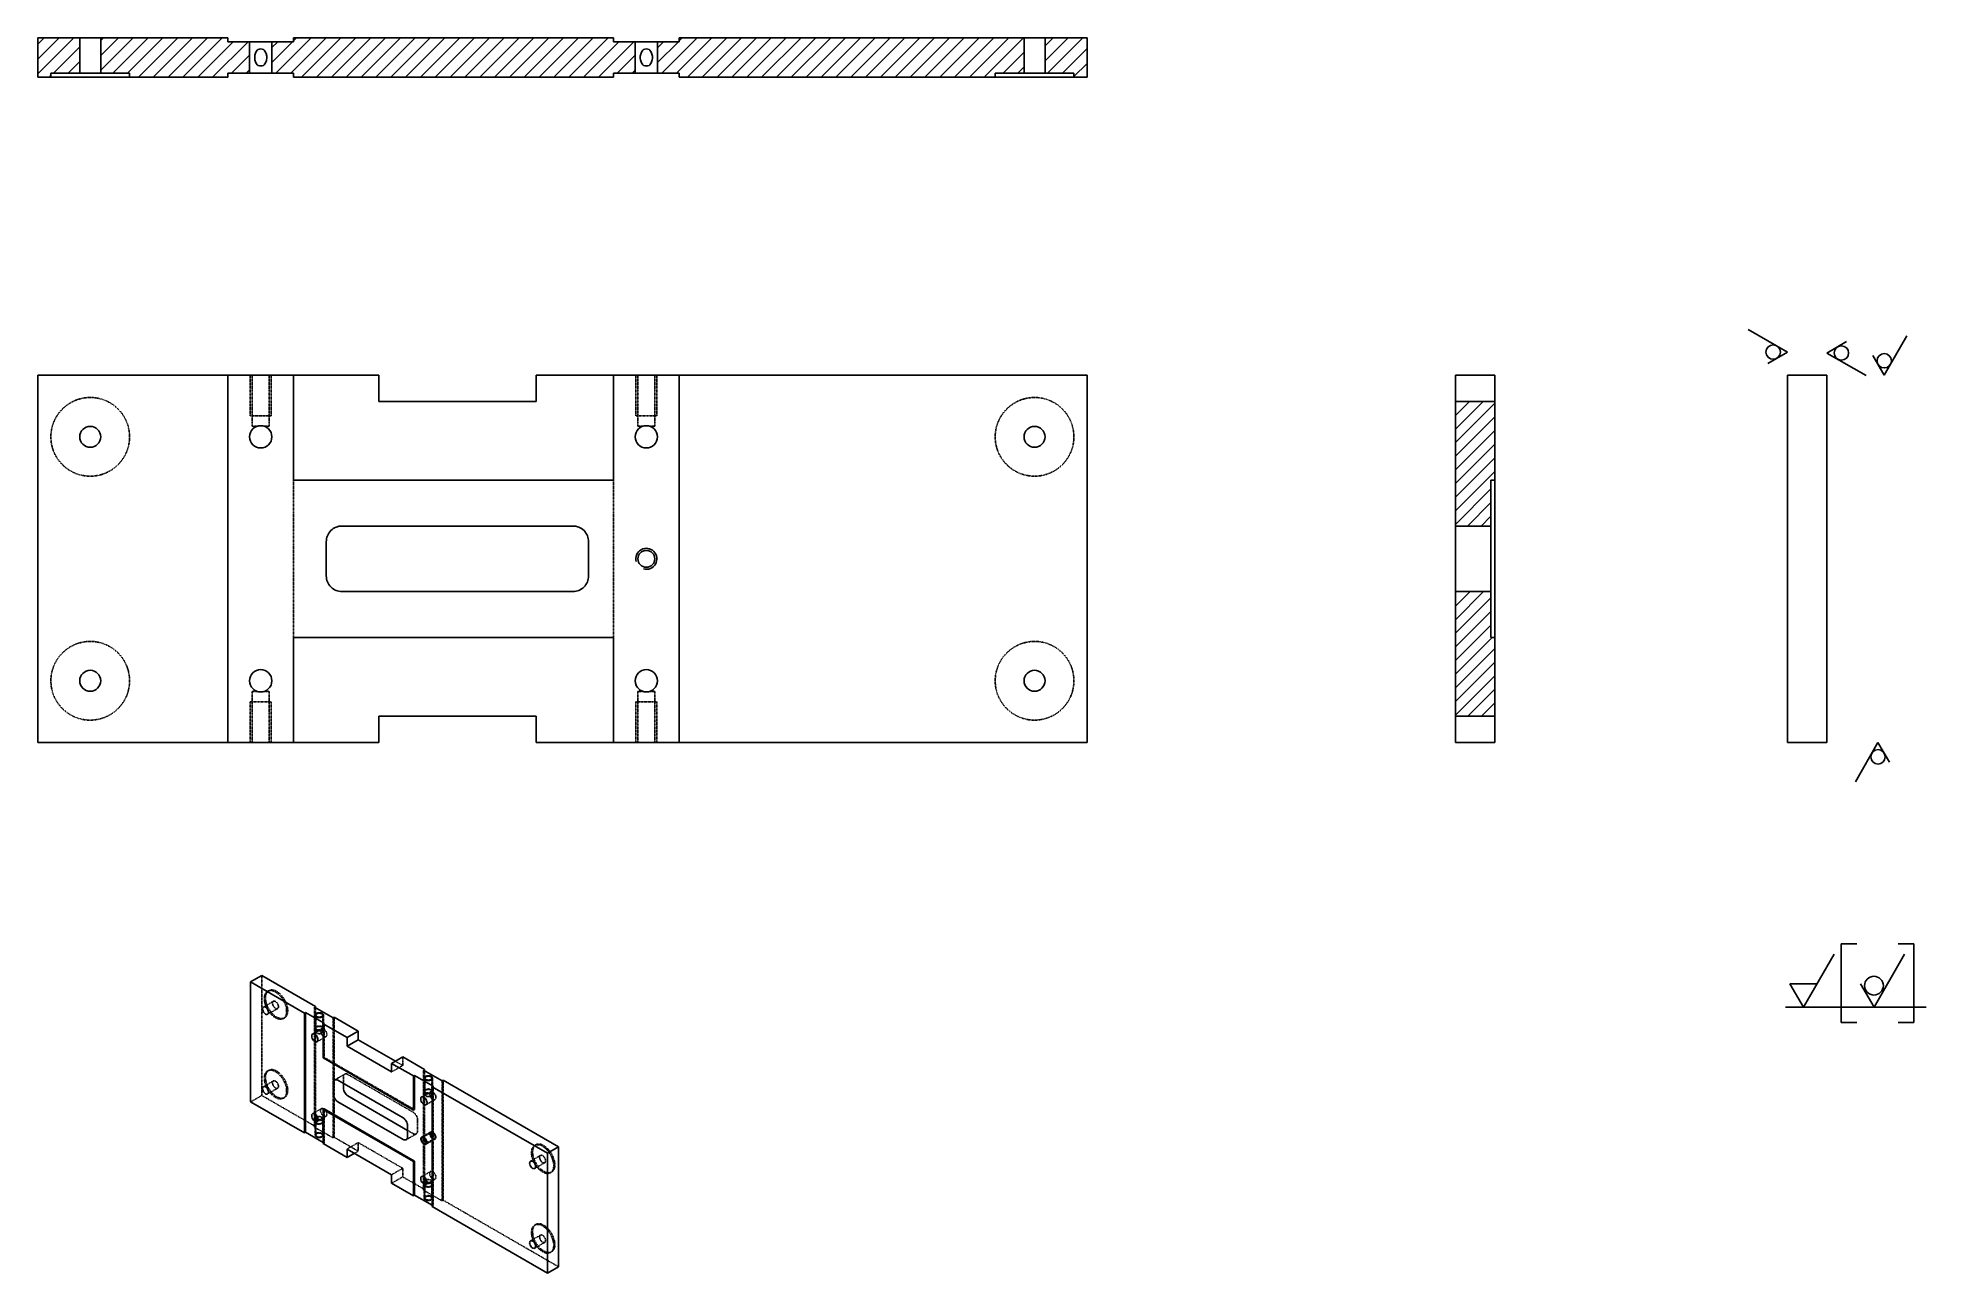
# Model space of a CAD drawing. Header units: millimetres. Extents: x 87 to 807, y 44 to 515.
import ezdxf

# ---------------------------------------------------------------- set-up
doc = ezdxf.new("R2010")
doc.units = ezdxf.units.MM
doc.linetypes.add('HIDDEN', pattern=[0.2, 0.1, -0.1])
doc.layers.add('geometry', color=8, linetype='Continuous')

msp = doc.modelspace()

# ---------------------------------------------------------------- linework, layer by layer
at = {"layer": 'geometry', "linetype": 'CONTINUOUS'}
for points in [[(86.94, 500.11), (86.94, 515.11)], [(89.41, 515.11), (86.94, 512.65)], [(95.06, 515.11), (86.94, 506.99)], [(100.72, 515.11), (86.94, 501.33)], [(86.94, 515.11), (159.44, 515.11)], [(102.94, 511.68), (92.88, 501.61)], [(102.94, 501.61), (102.94, 515.11)], [(110.94, 501.61), (110.94, 515.11)], [(112.03, 515.11), (110.94, 514.02)], [(117.69, 515.11), (110.94, 508.36)], [(123.35, 515.11), (110.94, 502.71)], [(129, 515.11), (115.5, 501.61)], [(134.66, 515.11), (121.16, 501.61)], [(140.32, 515.11), (125.32, 500.11)], [(145.98, 515.11), (130.98, 500.11)], [(151.63, 515.11), (136.63, 500.11)], [(157.29, 515.11), (142.29, 500.11)], [(161.45, 513.61), (147.95, 500.11)], [(167.1, 513.61), (153.6, 500.11)], [(159.44, 515.11), (159.44, 513.61)], [(184.44, 513.61), (159.44, 513.61)], [(167.69, 501.61), (167.69, 513.61)], [(176.19, 501.61), (176.19, 513.61)], [(178.42, 513.61), (176.19, 511.39)], [(184.07, 513.61), (176.19, 505.73)], [(191.23, 515.11), (177.73, 501.61)], [(196.89, 515.11), (183.39, 501.61)], [(184.44, 515.11), (184.44, 513.61)], [(185.57, 515.11), (184.44, 513.98)], [(184.44, 515.11), (306.44, 515.11)], [(202.54, 515.11), (187.54, 500.11)], [(208.2, 515.11), (193.2, 500.11)], [(213.86, 515.11), (198.86, 500.11)], [(219.51, 515.11), (204.51, 500.11)], [(225.17, 515.11), (210.17, 500.11)], [(230.83, 515.11), (215.83, 500.11)], [(236.49, 515.11), (221.49, 500.11)], [(242.14, 515.11), (227.14, 500.11)], [(247.8, 515.11), (232.8, 500.11)], [(253.46, 515.11), (238.46, 500.11)], [(259.11, 515.11), (244.11, 500.11)], [(264.77, 515.11), (249.77, 500.11)], [(270.43, 515.11), (255.43, 500.11)], [(276.08, 515.11), (261.08, 500.11)], [(281.74, 515.11), (266.74, 500.11)], [(287.4, 515.11), (272.4, 500.11)], [(293.05, 515.11), (278.05, 500.11)], [(298.71, 515.11), (283.71, 500.11)], [(304.37, 515.11), (289.37, 500.11)], [(308.52, 513.61), (295.02, 500.11)], [(314.18, 513.61), (300.68, 500.11)], [(306.44, 515.11), (306.44, 513.61)], [(331.44, 513.61), (306.44, 513.61)], [(314.69, 501.61), (314.69, 513.61)], [(325.49, 513.61), (323.19, 511.31)], [(331.15, 513.61), (323.19, 505.65)], [(323.19, 501.61), (323.19, 513.61)], [(338.31, 515.11), (324.81, 501.61)], [(343.97, 515.11), (330.47, 501.61)], [(486.94, 515.11), (331.44, 515.11)], [(332.65, 515.11), (331.44, 513.9)], [(331.44, 515.11), (331.44, 513.61)], [(349.62, 515.11), (334.62, 500.11)], [(355.28, 515.11), (340.28, 500.11)], [(360.94, 515.11), (345.94, 500.11)], [(366.59, 515.11), (351.59, 500.11)], [(372.25, 515.11), (357.25, 500.11)], [(377.91, 515.11), (362.91, 500.11)], [(383.56, 515.11), (368.56, 500.11)], [(389.22, 515.11), (374.22, 500.11)], [(394.88, 515.11), (379.88, 500.11)], [(400.53, 515.11), (385.53, 500.11)], [(406.19, 515.11), (391.19, 500.11)], [(411.85, 515.11), (396.85, 500.11)], [(417.5, 515.11), (402.5, 500.11)], [(423.16, 515.11), (408.16, 500.11)], [(428.82, 515.11), (413.82, 500.11)], [(434.48, 515.11), (419.48, 500.11)], [(440.13, 515.11), (425.13, 500.11)], [(445.79, 515.11), (430.79, 500.11)], [(451.45, 515.11), (436.45, 500.11)], [(457.1, 515.11), (442.1, 500.11)], [(462.76, 515.11), (447.76, 500.11)], [(462.94, 501.61), (462.94, 515.11)], [(474.07, 515.11), (470.94, 511.98)], [(479.73, 515.11), (470.94, 506.32)], [(470.94, 501.61), (470.94, 515.11)], [(485.39, 515.11), (471.89, 501.61)], [(486.94, 500.11), (486.94, 515.11)], [(102.94, 506.02), (98.53, 501.61)], [(167.69, 508.54), (160.76, 501.61)], [(314.69, 508.47), (307.84, 501.61)], [(462.94, 509.64), (454.92, 501.61)], [(462.94, 503.98), (460.57, 501.61)], [(486.94, 511.01), (477.54, 501.61)], [(486.94, 505.35), (481.94, 500.35)], [(86.94, 500.11), (159.44, 500.11)], [(91.94, 500.68), (91.38, 500.11)], [(91.94, 500.11), (91.94, 501.61)], [(91.94, 501.61), (121.94, 501.61)], [(121.94, 500.11), (121.94, 501.61)], [(159.44, 500.29), (159.26, 500.11)], [(159.44, 501.61), (159.44, 500.11)], [(184.44, 501.61), (159.44, 501.61)], [(167.69, 502.89), (166.42, 501.61)], [(184.44, 500.11), (184.44, 501.61)], [(184.44, 500.11), (306.44, 500.11)], [(306.44, 500.22), (306.34, 500.11)], [(331.44, 501.61), (306.44, 501.61)], [(306.44, 501.61), (306.44, 500.11)], [(314.69, 502.81), (313.49, 501.61)], [(331.44, 500.11), (331.44, 501.61)], [(486.94, 500.11), (331.44, 500.11)], [(451.94, 501.61), (481.94, 501.61)], [(451.94, 500.11), (451.94, 501.61)], [(481.94, 500.11), (481.94, 501.61)], [(754.02, 395.29), (739.02, 403.86)], [(776.53, 399.31), (769.03, 394.93)], [(790.87, 386.47), (799.44, 401.47)], [(746.52, 390.92), (754.02, 395.29)], [(769.03, 394.93), (784.03, 386.36)], [(786.49, 393.97), (790.87, 386.47)], [(86.94, 386.47), (86.94, 246.47)], [(86.94, 386.47), (216.94, 386.47)], [(159.44, 386.47), (159.44, 246.47)], [(184.44, 346.47), (184.44, 386.47)], [(216.94, 386.47), (216.94, 376.47)], [(276.94, 386.47), (276.94, 376.47)], [(276.94, 386.47), (486.94, 386.47)], [(306.44, 346.47), (306.44, 386.47)], [(331.44, 246.47), (331.44, 386.47)], [(486.94, 246.47), (486.94, 386.47)], [(627.43, 246.47), (627.43, 386.47)], [(627.43, 386.47), (642.43, 386.47)], [(642.43, 246.47), (642.43, 386.47)], [(754.02, 386.47), (754.02, 246.47)], [(754.02, 386.47), (769.02, 386.47)], [(769.02, 386.47), (769.02, 246.47)], [(216.94, 376.47), (276.94, 376.47)], [(627.57, 376.47), (627.43, 376.33)], [(632.76, 376.47), (627.43, 371.14)], [(637.95, 376.47), (627.43, 365.95)], [(627.43, 376.47), (642.43, 376.47)], [(642.43, 375.75), (627.43, 360.75)], [(642.43, 370.56), (627.43, 355.56)], [(642.43, 365.37), (627.43, 350.37)], [(642.43, 360.18), (627.43, 345.18)], [(642.43, 354.99), (627.43, 339.99)], [(306.44, 346.47), (184.44, 346.47)], [(642.43, 349.79), (627.43, 334.79)], [(640.93, 286.47), (640.93, 346.47)], [(640.93, 346.47), (642.43, 346.47)], [(640.93, 343.1), (627.43, 329.6)], [(640.93, 337.91), (631.99, 328.97)], [(640.93, 332.72), (637.18, 328.97)], [(202.94, 328.97), (290.94, 328.97)], [(640.93, 328.97), (627.43, 328.97)], [(196.94, 309.97), (196.94, 322.97)], [(296.94, 322.97), (296.94, 309.97)], [(290.94, 303.97), (202.94, 303.97)], [(640.93, 303.97), (627.43, 303.97)], [(627.76, 303.97), (627.43, 303.64)], [(632.95, 303.97), (627.43, 298.45)], [(638.15, 303.97), (627.43, 293.25)], [(640.93, 301.56), (627.43, 288.06)], [(640.93, 296.37), (627.43, 282.87)], [(640.93, 291.18), (627.43, 277.68)], [(184.44, 246.47), (184.44, 286.47)], [(184.44, 286.47), (306.44, 286.47)], [(306.44, 246.47), (306.44, 286.47)], [(641.41, 286.47), (627.43, 272.49)], [(642.43, 282.29), (627.43, 267.29)], [(640.93, 286.47), (642.43, 286.47)], [(642.43, 277.1), (627.43, 262.1)], [(642.43, 271.91), (627.43, 256.91)], [(642.43, 266.72), (632.18, 256.47)], [(642.43, 261.52), (637.38, 256.47)], [(216.94, 246.47), (216.94, 256.47)], [(276.94, 256.47), (216.94, 256.47)], [(276.94, 246.47), (276.94, 256.47)], [(627.43, 256.47), (642.43, 256.47)], [(86.94, 246.47), (216.94, 246.47)], [(276.94, 246.47), (486.94, 246.47)], [(627.43, 246.47), (642.43, 246.47)], [(754.02, 246.47), (769.02, 246.47)], [(788.48, 246.46), (779.91, 231.46)], [(792.86, 238.96), (788.48, 246.46)], [(771.75, 165.71), (760.08, 145.49)], [(774.39, 139.66), (774.39, 169.72)], [(774.39, 169.72), (780.42, 169.72)], [(798.64, 165.71), (786.97, 145.49)], [(802.19, 169.72), (796.15, 169.72)], [(802.19, 139.66), (802.19, 169.72)], [(172.34, 157.6), (168.1, 155.15)], [(168.1, 155.15), (168.1, 109.42)], [(188.61, 143.31), (168.1, 155.15)], [(192.85, 145.76), (172.34, 157.6)], [(754.89, 154.48), (765.27, 154.48)], [(760.08, 145.49), (754.89, 154.48)], [(786.97, 145.49), (781.78, 154.48)], [(192.85, 145.76), (192.43, 145.51)], [(192.43, 145.51), (199.5, 141.43)], [(192.85, 145.27), (192.85, 145.76)], [(753.19, 145.49), (767.06, 145.49)], [(767.06, 145.49), (806.87, 145.49)], [(188.61, 143.31), (189.03, 143.55)], [(188.61, 143.31), (188.61, 97.58)], [(189.03, 143.55), (189.03, 97.83)], [(189.03, 143.55), (196.1, 139.47)], [(195.68, 139.22), (196.1, 139.47)], [(195.68, 126.16), (195.68, 139.22)], [(204.87, 133.92), (195.68, 139.22)], [(199.92, 141.67), (199.5, 141.43)], [(209.11, 136.37), (199.92, 141.67)], [(780.42, 139.66), (774.39, 139.66)], [(796.15, 139.66), (802.19, 139.66)], [(209.11, 136.37), (204.87, 133.92)], [(204.87, 133.92), (204.87, 130.65)], [(204.87, 130.65), (209.11, 133.1)], [(204.87, 130.65), (221.84, 120.85)], [(209.11, 136.37), (209.11, 133.1)], [(209.11, 133.1), (223.26, 124.94)], [(230.19, 106.24), (195.68, 126.16)], [(226.08, 126.57), (221.84, 124.12)], [(221.84, 124.12), (221.84, 120.85)], [(230.19, 119.3), (221.84, 124.12)], [(234.43, 121.75), (226.08, 126.57)], [(199.64, 112.44), (199.64, 116.69)], [(201.34, 117.67), (226.23, 103.3)], [(203.46, 114.65), (203.46, 116.44)], [(230.19, 119.3), (230.61, 119.55)], [(230.19, 106.24), (230.19, 119.3)], [(230.61, 119.55), (230.61, 106.48)], [(230.61, 119.55), (237.68, 115.47)], [(234.43, 121.75), (234, 121.51)], [(234, 121.51), (241.07, 117.42)], [(234.43, 121.26), (234.43, 121.75)], [(237.26, 115.22), (237.68, 115.47)], [(237.26, 69.5), (237.26, 115.22)], [(281.24, 89.83), (237.26, 115.22)], [(241.5, 117.67), (241.07, 117.42)], [(285.48, 92.28), (241.5, 117.67)], [(168.1, 109.42), (188.61, 97.58)], [(226.23, 95.13), (201.34, 109.5)], [(227.92, 98.56), (205.15, 111.71)], [(196.1, 106.81), (195.68, 106.56)], [(195.68, 93.5), (195.68, 106.56)], [(195.68, 106.56), (230.19, 86.64)], [(196.1, 106.81), (230.61, 86.89)], [(230.61, 106.48), (230.19, 106.24)], [(188.61, 97.58), (189.03, 97.83)], [(189.03, 97.83), (195.68, 93.99)], [(227.92, 100.36), (227.92, 96.11)], [(195.68, 93.5), (204.87, 88.19)], [(204.87, 88.19), (204.87, 91.46)], [(221.84, 81.66), (204.87, 91.46)], [(207.7, 89.83), (204.87, 88.19)], [(230.61, 86.89), (230.19, 86.64)], [(230.19, 73.58), (230.19, 86.64)], [(230.61, 86.89), (230.61, 73.82)], [(285.48, 92.28), (281.24, 89.83)], [(281.24, 44.1), (281.24, 89.83)], [(285.48, 46.55), (285.48, 92.28)], [(221.84, 78.4), (221.84, 81.66)], [(221.84, 78.4), (230.19, 73.58)], [(230.19, 73.58), (230.61, 73.82)], [(230.61, 73.82), (237.26, 69.99)], [(237.26, 69.5), (281.24, 44.1)], [(285.48, 46.55), (281.24, 44.1)]]:
    msp.add_lwpolyline(points, dxfattribs=at)
for points in [[(172.99, 510.67, 0.165919), (170.9, 510.67)], [(170.9, 504.55, 0.165919), (172.99, 504.55)], [(319.99, 510.67, 0.165919), (317.9, 510.67)], [(317.9, 504.55, 0.165919), (319.99, 504.55)], [(202.94, 328.97, 0.414214), (196.94, 322.97)], [(296.94, 322.97, 0.414214), (290.94, 328.97)], [(317.91, 312.6, 3.732051), (315.08, 315.43)], [(196.94, 309.97, 0.414214), (202.94, 303.97)], [(290.94, 303.97, 0.414214), (296.94, 309.97)], [(314.69, 269.97, 0.340682), (317.86, 265.86)], [(193.69, 102.43, 0.006091), (193.73, 102.43)], [(235.27, 78.42, 0.006091), (235.3, 78.43)]]:
    msp.add_lwpolyline(points, format="xyb", dxfattribs=at)
at = {"layer": 'geometry', "linetype": 'HIDDEN'}
for points in [[(167.94, 370.96), (167.94, 386.47)], [(168.71, 367.09), (168.71, 386.47)], [(175.17, 386.47), (168.71, 386.47)], [(175.17, 367.09), (175.17, 386.47)], [(175.94, 370.96), (175.94, 386.47)], [(314.94, 370.96), (314.94, 386.47)], [(315.71, 367.09), (315.71, 386.47)], [(322.17, 386.47), (315.71, 386.47)], [(322.17, 367.09), (322.17, 386.47)], [(322.94, 370.96), (322.94, 386.47)], [(175.94, 370.96), (167.94, 370.96)], [(322.94, 370.96), (314.94, 370.96)], [(169.63, 366.53), (168.71, 367.09)], [(170.9, 367.09), (168.71, 367.09)], [(175.17, 367.09), (172.99, 367.09)], [(174.25, 366.53), (175.17, 367.09)], [(317.9, 367.09), (315.71, 367.09)], [(316.63, 366.53), (315.71, 367.09)], [(322.17, 367.09), (319.99, 367.09)], [(321.25, 366.53), (322.17, 367.09)], [(184.44, 346.47), (184.44, 286.47)], [(306.44, 346.47), (306.44, 286.47)], [(169.63, 266.4), (168.71, 265.85)], [(174.25, 266.4), (175.17, 265.85)], [(316.63, 266.4), (315.71, 265.85)], [(321.25, 266.4), (322.17, 265.85)], [(167.94, 261.97), (167.94, 246.47)], [(167.94, 261.97), (175.94, 261.97)], [(168.71, 265.85), (168.71, 246.47)], [(168.71, 265.85), (170.9, 265.85)], [(172.99, 265.85), (175.17, 265.85)], [(175.17, 265.85), (175.17, 246.47)], [(175.94, 261.97), (175.94, 246.47)], [(314.94, 261.97), (322.94, 261.97)], [(314.94, 261.97), (314.94, 246.47)], [(315.71, 265.85), (317.9, 265.85)], [(315.71, 265.85), (315.71, 246.47)], [(319.99, 265.85), (322.17, 265.85)], [(322.17, 265.85), (322.17, 246.47)], [(322.94, 261.97), (322.94, 246.47)], [(168.71, 246.47), (175.17, 246.47)], [(315.71, 246.47), (322.17, 246.47)], [(172.34, 157.6), (172.34, 111.87)], [(174.58, 151.61), (175, 151.85)], [(172.96, 145.59), (176.78, 147.8)], [(174.56, 142.82), (178.38, 145.02)], [(192.43, 145.51), (192.43, 99.79)], [(192.85, 100.03), (192.85, 145.27)], [(180.58, 141.21), (181, 141.46)], [(191.72, 135.31), (195.11, 137.27)], [(192.66, 137.43), (192.66, 142.49)], [(192.97, 136.16), (192.97, 142.49)], [(195.56, 136.16), (195.56, 142.49)], [(195.86, 137.43), (195.86, 142.49)], [(196.1, 126.41), (196.1, 139.47)], [(199.5, 141.43), (199.5, 95.71)], [(199.92, 95.95), (199.92, 141.67)], [(193.42, 132.36), (196.81, 134.32)], [(196.1, 126.41), (195.68, 126.16)], [(230.61, 106.48), (196.1, 126.41)], [(221.84, 120.85), (226.08, 123.3)], [(223.26, 124.94), (226.08, 123.3)], [(226.08, 126.57), (226.08, 123.3)], [(172.96, 115.22), (176.78, 117.42)], [(174.58, 121.23), (175, 121.48)], [(203.95, 119.99), (200.14, 117.79)], [(203.46, 116.44), (203.46, 118.89)], [(205.15, 119.87), (230.04, 105.5)], [(234, 121.51), (234, 75.78)], [(234.24, 113.42), (234.24, 118.49)], [(234.43, 76.03), (234.43, 121.26)], [(234.55, 112.16), (234.55, 118.49)], [(237.13, 112.16), (237.13, 118.49)], [(237.44, 113.42), (237.44, 118.49)], [(237.68, 69.74), (237.68, 115.47)], [(241.07, 117.42), (241.07, 71.7)], [(241.5, 71.95), (241.5, 117.67)], [(172.34, 111.87), (168.1, 109.42)], [(172.34, 111.87), (192.85, 100.03)], [(174.56, 112.45), (178.38, 114.65)], [(180.58, 110.84), (181, 111.08)], [(233.3, 111.3), (236.69, 113.26)], [(235, 108.36), (238.39, 110.32)], [(191.72, 104.93), (195.11, 106.89)], [(192.66, 101.83), (192.66, 96.77)], [(192.97, 103.1), (192.97, 96.77)], [(193.42, 101.99), (196.81, 103.95)], [(195.56, 103.1), (195.56, 96.77)], [(195.86, 101.83), (195.86, 96.77)], [(196.1, 93.75), (196.1, 106.81)], [(231.74, 102.56), (231.74, 98.32)], [(192.85, 100.03), (192.43, 99.79)], [(192.43, 99.79), (199.5, 95.71)], [(195.68, 93.99), (196.1, 93.75)], [(195.68, 93.5), (196.1, 93.75)], [(199.92, 95.95), (199.5, 95.71)], [(199.92, 95.95), (209.11, 90.64)], [(204.87, 91.46), (209.11, 93.91)], [(209.11, 90.64), (209.11, 93.91)], [(226.08, 84.11), (209.11, 93.91)], [(231.24, 97.22), (227.43, 95.02)], [(230.04, 97.34), (227.92, 98.56)], [(236.74, 97.99), (233.35, 96.03)], [(236.89, 97.72), (233.5, 95.76)], [(238.19, 95.48), (234.79, 93.53)], [(238.34, 95.22), (234.95, 93.26)], [(209.11, 90.64), (207.7, 89.83)], [(274.78, 86.8), (278.6, 89.01)], [(276.4, 92.82), (276.82, 93.06)], [(221.84, 81.66), (226.08, 84.11)], [(226.08, 80.85), (221.84, 78.4)], [(226.08, 80.85), (226.08, 84.11)], [(226.08, 80.85), (234.43, 76.03)], [(233.3, 80.93), (236.69, 82.89)], [(235, 77.99), (238.39, 79.94)], [(276.38, 84.03), (280.2, 86.24)], [(282.4, 82.43), (282.82, 82.67)], [(234.43, 76.03), (234, 75.78)], [(234, 75.78), (241.07, 71.7)], [(234.24, 77.83), (234.24, 72.76)], [(234.55, 79.09), (234.55, 72.76)], [(237.13, 79.09), (237.13, 72.76)], [(237.44, 77.83), (237.44, 72.76)], [(237.26, 69.99), (237.68, 69.74)], [(237.26, 69.5), (237.68, 69.74)], [(241.5, 71.95), (241.07, 71.7)], [(241.5, 71.95), (285.48, 46.55)], [(274.78, 56.43), (278.6, 58.63)], [(276.4, 62.45), (276.82, 62.69)], [(276.38, 53.66), (280.2, 55.86)], [(282.4, 52.05), (282.82, 52.3)]]:
    msp.add_lwpolyline(points, dxfattribs=at)
for points in [[(194.8, 136.83, 0.014903), (194.79, 136.76)], [(236.38, 112.82, 0.014903), (236.36, 112.76)], [(193.73, 102.43, 0.013496), (193.8, 102.44)], [(235.3, 78.43, 0.013496), (235.38, 78.44)]]:
    msp.add_lwpolyline(points, format="xyb", dxfattribs=at)
at = {"layer": 'geometry', "linetype": 'CONTINUOUS'}
for centre, radius in [((748.52, 395.28), 2.75), ((774.53, 394.94), 2.75), ((790.86, 391.97), 2.75), ((171.94, 362.97), 4.25), ((318.94, 362.97), 4.25), ((106.94, 362.97), 4), ((466.94, 362.97), 4), ((318.94, 316.47), 3.23), ((106.94, 269.97), 4), ((171.94, 269.97), 4.25), ((318.94, 269.97), 4.25), ((466.94, 269.97), 4), ((788.49, 240.96), 2.75), ((786.95, 153.74), 3.58)]:
    msp.add_circle(centre, radius, dxfattribs=at)
at = {"layer": 'geometry', "linetype": 'HIDDEN'}
for centre in [(106.94, 362.97), (466.94, 362.97), (106.94, 269.97), (466.94, 269.97)]:
    msp.add_circle(centre, 15, dxfattribs=at)
at = {"layer": 'geometry', "linetype": 'CONTINUOUS'}
for points, knots in [([(170.9, 504.55), (170.46, 504.9), (169.83, 505.91), (169.53, 507.61), (169.83, 509.31), (170.46, 510.32), (170.9, 510.67)], [0, 0, 0, 0, 0.247269, 0.5, 0.752731, 1, 1, 1, 1]), ([(172.99, 510.67), (173.42, 510.32), (174.06, 509.31), (174.35, 507.61), (174.06, 505.91), (173.42, 504.9), (172.99, 504.55)], [0, 0, 0, 0, 0.247269, 0.500002, 0.752733, 1, 1, 1, 1]), ([(317.9, 504.55), (317.46, 504.9), (316.83, 505.91), (316.53, 507.61), (316.83, 509.31), (317.46, 510.32), (317.9, 510.67)], [0, 0, 0, 0, 0.247269, 0.5, 0.752731, 1, 1, 1, 1]), ([(319.99, 510.67), (320.42, 510.32), (321.06, 509.31), (321.35, 507.61), (321.06, 505.91), (320.42, 504.9), (319.99, 504.55)], [0, 0, 0, 0, 0.247269, 0.500002, 0.752733, 1, 1, 1, 1]), ([(172.63, 144.86), (172.63, 145.01), (172.66, 145.3), (172.85, 145.53), (172.96, 145.59)], [0, 0, 0, 0, 0.550827, 1, 1, 1, 1]), ([(174.56, 142.82), (174.48, 142.77), (174.28, 142.72), (173.95, 142.79), (173.62, 142.97), (173.19, 143.35), (172.78, 143.98), (172.63, 144.57), (172.63, 144.86)], [0, 0, 0, 0, 0.087148, 0.186862, 0.304539, 0.43868, 0.730127, 1, 1, 1, 1]), ([(172.96, 145.59), (173.04, 145.64), (173.24, 145.69), (173.56, 145.62), (173.89, 145.44), (174.33, 145.06), (174.73, 144.43), (174.89, 143.84), (174.89, 143.55)], [0, 0, 0, 0, 0.087148, 0.186862, 0.304539, 0.43868, 0.730127, 1, 1, 1, 1]), ([(174.89, 143.55), (174.89, 143.4), (174.85, 143.12), (174.67, 142.88), (174.56, 142.82)], [0, 0, 0, 0, 0.550827, 1, 1, 1, 1]), ([(193.13, 143.14), (193.1, 143.12), (193.05, 143.09), (192.99, 143.04), (192.93, 143.01), (192.9, 142.96), (192.86, 142.93), (192.83, 142.89), (192.78, 142.85), (192.77, 142.8), (192.74, 142.76), (192.72, 142.72), (192.69, 142.67), (192.69, 142.63), (192.68, 142.58), (192.67, 142.54), (192.66, 142.49), (192.67, 142.45), (192.68, 142.4), (192.69, 142.36), (192.69, 142.31), (192.72, 142.27), (192.74, 142.22), (192.76, 142.18), (192.78, 142.14), (192.82, 142.1), (192.86, 142.06), (192.9, 142.02), (192.93, 141.98), (192.98, 141.94), (193.03, 141.91), (193.08, 141.87), (193.13, 141.84), (193.19, 141.81), (193.25, 141.78), (193.31, 141.75), (193.37, 141.72), (193.44, 141.7), (193.53, 141.67), (193.65, 141.63), (193.8, 141.61), (193.95, 141.58), (194.11, 141.58), (194.26, 141.56), (194.42, 141.58), (194.58, 141.58), (194.72, 141.61), (194.88, 141.63), (195.01, 141.68), (195.15, 141.72), (195.27, 141.78), (195.35, 141.82), (195.4, 141.84)], [0, 0, 0, 0, 0.03125, 0.046875, 0.0625, 0.078125, 0.09375, 0.109375, 0.125, 0.140625, 0.15625, 0.171875, 0.1875, 0.203125, 0.21875, 0.234375, 0.25, 0.265625, 0.28125, 0.296875, 0.3125, 0.328125, 0.34375, 0.359375, 0.375, 0.390625, 0.40625, 0.421875, 0.4375, 0.453125, 0.46875, 0.484375, 0.5, 0.515625, 0.53125, 0.546875, 0.5625, 0.578125, 0.59375, 0.625, 0.65625, 0.6875, 0.71875, 0.75, 0.78125, 0.8125, 0.84375, 0.875, 0.90625, 0.9375, 0.96875, 1, 1, 1, 1]), ([(193.09, 142.81), (193.07, 142.78), (193.01, 142.69), (192.97, 142.57), (192.97, 142.49)], [0, 0, 0, 0, 0.269519, 1, 1, 1, 1]), ([(192.97, 142.49), (192.97, 142.33), (193.13, 142.09), (193.45, 141.9), (193.9, 141.75), (194.5, 141.72), (194.98, 141.85), (195.18, 141.96)], [0, 0, 0, 0, 0.183283, 0.301485, 0.436217, 0.728925, 1, 1, 1, 1]), ([(193.35, 143.02), (193.32, 143), (193.23, 142.94), (193.14, 142.87), (193.09, 142.81)], [0, 0, 0, 0, 0.268125, 1, 1, 1, 1]), ([(195.4, 141.84), (195.43, 141.86), (195.48, 141.9), (195.54, 141.94), (195.6, 141.98), (195.63, 142.02), (195.67, 142.06), (195.7, 142.1), (195.75, 142.13), (195.76, 142.18), (195.79, 142.22), (195.81, 142.27), (195.84, 142.31), (195.84, 142.35), (195.85, 142.4), (195.86, 142.45), (195.87, 142.49), (195.86, 142.54), (195.85, 142.58), (195.84, 142.63), (195.84, 142.67), (195.81, 142.71), (195.79, 142.76), (195.76, 142.8), (195.75, 142.84), (195.71, 142.88), (195.67, 142.92), (195.63, 142.96), (195.6, 143), (195.55, 143.04), (195.5, 143.07), (195.45, 143.11), (195.4, 143.15), (195.33, 143.17), (195.28, 143.2), (195.21, 143.23), (195.16, 143.26), (195.08, 143.28), (194.99, 143.31), (194.88, 143.35), (194.73, 143.37), (194.58, 143.4), (194.42, 143.4), (194.26, 143.42), (194.11, 143.4), (193.95, 143.4), (193.81, 143.37), (193.65, 143.35), (193.52, 143.3), (193.37, 143.27), (193.26, 143.2), (193.17, 143.16), (193.13, 143.14)], [0, 0, 0, 0, 0.03125, 0.046875, 0.0625, 0.078125, 0.09375, 0.109375, 0.125, 0.140625, 0.15625, 0.171875, 0.1875, 0.203125, 0.21875, 0.234375, 0.25, 0.265625, 0.28125, 0.296875, 0.3125, 0.328125, 0.34375, 0.359375, 0.375, 0.390625, 0.40625, 0.421875, 0.4375, 0.453125, 0.46875, 0.484375, 0.5, 0.515625, 0.53125, 0.546875, 0.5625, 0.578125, 0.59375, 0.625, 0.65625, 0.6875, 0.71875, 0.75, 0.78125, 0.8125, 0.84375, 0.875, 0.90625, 0.9375, 0.96875, 1, 1, 1, 1]), ([(195.56, 142.49), (195.56, 142.65), (195.4, 142.9), (195.08, 143.08), (194.63, 143.23), (194.03, 143.26), (193.55, 143.13), (193.35, 143.02)], [0, 0, 0, 0, 0.183283, 0.301485, 0.436217, 0.728925, 1, 1, 1, 1]), ([(195.18, 141.96), (195.2, 141.98), (195.3, 142.04), (195.38, 142.11), (195.44, 142.18)], [0, 0, 0, 0, 0.268125, 1, 1, 1, 1]), ([(195.44, 142.18), (195.45, 142.2), (195.52, 142.29), (195.56, 142.41), (195.56, 142.49)], [0, 0, 0, 0, 0.269519, 1, 1, 1, 1]), ([(191.37, 134.53), (191.37, 134.69), (191.4, 134.99), (191.6, 135.24), (191.72, 135.31)], [0, 0, 0, 0, 0.550827, 1, 1, 1, 1]), ([(193.42, 132.36), (193.33, 132.31), (193.12, 132.26), (192.78, 132.33), (192.42, 132.52), (191.96, 132.93), (191.53, 133.6), (191.37, 134.23), (191.37, 134.53)], [0, 0, 0, 0, 0.087148, 0.186862, 0.304539, 0.43868, 0.730127, 1, 1, 1, 1]), ([(191.72, 135.31), (191.8, 135.36), (192.02, 135.41), (192.36, 135.34), (192.71, 135.15), (193.17, 134.74), (193.6, 134.07), (193.77, 133.45), (193.77, 133.14)], [0, 0, 0, 0, 0.087148, 0.186862, 0.304539, 0.43868, 0.730127, 1, 1, 1, 1]), ([(193.77, 133.14), (193.77, 132.98), (193.73, 132.68), (193.53, 132.43), (193.42, 132.36)], [0, 0, 0, 0, 0.550827, 1, 1, 1, 1]), ([(172.63, 114.48), (172.63, 114.64), (172.66, 114.92), (172.85, 115.15), (172.96, 115.22)], [0, 0, 0, 0, 0.550827, 1, 1, 1, 1]), ([(172.96, 115.22), (173.04, 115.26), (173.24, 115.31), (173.56, 115.25), (173.89, 115.07), (174.33, 114.69), (174.73, 114.06), (174.89, 113.46), (174.89, 113.18)], [0, 0, 0, 0, 0.087148, 0.186862, 0.304539, 0.43868, 0.730127, 1, 1, 1, 1]), ([(200.14, 117.79), (199.97, 117.69), (199.69, 117.34), (199.64, 116.92), (199.64, 116.69)], [0, 0, 0, 0, 0.449215, 1, 1, 1, 1]), ([(201.34, 117.67), (201.14, 117.78), (200.74, 117.95), (200.3, 117.88), (200.14, 117.79)], [0, 0, 0, 0, 0.550783, 1, 1, 1, 1]), ([(234.71, 119.14), (234.68, 119.12), (234.63, 119.08), (234.56, 119.03), (234.51, 119), (234.48, 118.96), (234.44, 118.92), (234.4, 118.88), (234.36, 118.84), (234.34, 118.8), (234.32, 118.76), (234.3, 118.71), (234.27, 118.67), (234.27, 118.62), (234.26, 118.58), (234.25, 118.53), (234.24, 118.49), (234.25, 118.44), (234.26, 118.4), (234.27, 118.35), (234.27, 118.31), (234.3, 118.26), (234.32, 118.22), (234.34, 118.18), (234.36, 118.13), (234.4, 118.09), (234.44, 118.05), (234.47, 118.02), (234.51, 117.97), (234.56, 117.94), (234.61, 117.9), (234.66, 117.87), (234.71, 117.83), (234.77, 117.8), (234.83, 117.78), (234.89, 117.75), (234.95, 117.72), (235.02, 117.7), (235.11, 117.67), (235.22, 117.63), (235.38, 117.61), (235.52, 117.57), (235.68, 117.57), (235.84, 117.56), (236, 117.57), (236.16, 117.57), (236.3, 117.61), (236.46, 117.63), (236.59, 117.68), (236.73, 117.71), (236.85, 117.78), (236.93, 117.81), (236.97, 117.83)], [0, 0, 0, 0, 0.03125, 0.046875, 0.0625, 0.078125, 0.09375, 0.109375, 0.125, 0.140625, 0.15625, 0.171875, 0.1875, 0.203125, 0.21875, 0.234375, 0.25, 0.265625, 0.28125, 0.296875, 0.3125, 0.328125, 0.34375, 0.359375, 0.375, 0.390625, 0.40625, 0.421875, 0.4375, 0.453125, 0.46875, 0.484375, 0.5, 0.515625, 0.53125, 0.546875, 0.5625, 0.578125, 0.59375, 0.625, 0.65625, 0.6875, 0.71875, 0.75, 0.78125, 0.8125, 0.84375, 0.875, 0.90625, 0.9375, 0.96875, 1, 1, 1, 1]), ([(234.67, 118.8), (234.65, 118.78), (234.59, 118.68), (234.55, 118.57), (234.55, 118.49)], [0, 0, 0, 0, 0.269519, 1, 1, 1, 1]), ([(234.55, 118.49), (234.55, 118.33), (234.71, 118.08), (235.03, 117.89), (235.47, 117.74), (236.08, 117.71), (236.56, 117.84), (236.76, 117.96)], [0, 0, 0, 0, 0.183283, 0.301485, 0.436217, 0.728925, 1, 1, 1, 1]), ([(234.93, 119.01), (234.9, 119), (234.81, 118.94), (234.72, 118.86), (234.67, 118.8)], [0, 0, 0, 0, 0.268125, 1, 1, 1, 1]), ([(236.97, 117.83), (237.01, 117.86), (237.06, 117.89), (237.12, 117.94), (237.18, 117.97), (237.21, 118.01), (237.25, 118.05), (237.28, 118.09), (237.32, 118.13), (237.34, 118.17), (237.37, 118.22), (237.39, 118.26), (237.42, 118.3), (237.42, 118.35), (237.43, 118.39), (237.43, 118.44), (237.45, 118.49), (237.43, 118.53), (237.43, 118.58), (237.42, 118.62), (237.42, 118.67), (237.39, 118.71), (237.37, 118.75), (237.34, 118.79), (237.33, 118.84), (237.28, 118.88), (237.25, 118.92), (237.21, 118.96), (237.18, 119), (237.12, 119.03), (237.07, 119.07), (237.02, 119.1), (236.98, 119.14), (236.91, 119.17), (236.85, 119.2), (236.79, 119.22), (236.73, 119.26), (236.66, 119.27), (236.57, 119.3), (236.46, 119.34), (236.31, 119.36), (236.16, 119.4), (236, 119.4), (235.84, 119.42), (235.69, 119.4), (235.53, 119.4), (235.38, 119.36), (235.23, 119.35), (235.1, 119.3), (234.95, 119.26), (234.84, 119.2), (234.75, 119.16), (234.71, 119.14)], [0, 0, 0, 0, 0.03125, 0.046875, 0.0625, 0.078125, 0.09375, 0.109375, 0.125, 0.140625, 0.15625, 0.171875, 0.1875, 0.203125, 0.21875, 0.234375, 0.25, 0.265625, 0.28125, 0.296875, 0.3125, 0.328125, 0.34375, 0.359375, 0.375, 0.390625, 0.40625, 0.421875, 0.4375, 0.453125, 0.46875, 0.484375, 0.5, 0.515625, 0.53125, 0.546875, 0.5625, 0.578125, 0.59375, 0.625, 0.65625, 0.6875, 0.71875, 0.75, 0.78125, 0.8125, 0.84375, 0.875, 0.90625, 0.9375, 0.96875, 1, 1, 1, 1]), ([(237.13, 118.49), (237.13, 118.64), (236.97, 118.89), (236.65, 119.08), (236.21, 119.23), (235.61, 119.26), (235.13, 119.13), (234.93, 119.01)], [0, 0, 0, 0, 0.183283, 0.301485, 0.436217, 0.728925, 1, 1, 1, 1]), ([(236.76, 117.96), (236.78, 117.97), (236.88, 118.03), (236.96, 118.11), (237.01, 118.17)], [0, 0, 0, 0, 0.268125, 1, 1, 1, 1]), ([(237.01, 118.17), (237.03, 118.19), (237.1, 118.29), (237.13, 118.4), (237.13, 118.49)], [0, 0, 0, 0, 0.269519, 1, 1, 1, 1]), ([(174.56, 112.45), (174.48, 112.4), (174.28, 112.35), (173.95, 112.41), (173.62, 112.59), (173.19, 112.98), (172.78, 113.61), (172.63, 114.2), (172.63, 114.48)], [0, 0, 0, 0, 0.087148, 0.186862, 0.304539, 0.43868, 0.730127, 1, 1, 1, 1]), ([(174.89, 113.18), (174.89, 113.03), (174.85, 112.74), (174.67, 112.51), (174.56, 112.45)], [0, 0, 0, 0, 0.550827, 1, 1, 1, 1]), ([(199.64, 112.44), (199.64, 111.86), (200.04, 110.71), (200.83, 109.8), (201.34, 109.5)], [0, 0, 0, 0, 0.500001, 1, 1, 1, 1]), ([(203.46, 114.65), (203.46, 114.07), (203.85, 112.92), (204.65, 112), (205.15, 111.71)], [0, 0, 0, 0, 0.500001, 1, 1, 1, 1]), ([(232.94, 110.53), (232.94, 110.69), (232.98, 110.99), (233.18, 111.24), (233.3, 111.3)], [0, 0, 0, 0, 0.550827, 1, 1, 1, 1]), ([(235, 108.36), (234.91, 108.31), (234.7, 108.26), (234.35, 108.32), (234, 108.52), (233.54, 108.92), (233.11, 109.59), (232.94, 110.22), (232.94, 110.53)], [0, 0, 0, 0, 0.087148, 0.186862, 0.304539, 0.43868, 0.730127, 1, 1, 1, 1]), ([(233.3, 111.3), (233.38, 111.35), (233.59, 111.41), (233.94, 111.34), (234.29, 111.15), (234.75, 110.74), (235.18, 110.07), (235.35, 109.44), (235.35, 109.14)], [0, 0, 0, 0, 0.087148, 0.186862, 0.304539, 0.43868, 0.730127, 1, 1, 1, 1]), ([(235.35, 109.14), (235.35, 108.97), (235.31, 108.67), (235.11, 108.43), (235, 108.36)], [0, 0, 0, 0, 0.550827, 1, 1, 1, 1]), ([(191.37, 104.16), (191.37, 104.32), (191.4, 104.62), (191.6, 104.87), (191.72, 104.93)], [0, 0, 0, 0, 0.550827, 1, 1, 1, 1]), ([(193.42, 101.99), (193.33, 101.94), (193.12, 101.89), (192.78, 101.95), (192.42, 102.15), (191.96, 102.55), (191.53, 103.22), (191.37, 103.85), (191.37, 104.16)], [0, 0, 0, 0, 0.087148, 0.186862, 0.304539, 0.43868, 0.730127, 1, 1, 1, 1]), ([(191.72, 104.93), (191.8, 104.98), (192.02, 105.04), (192.36, 104.97), (192.71, 104.78), (193.17, 104.37), (193.6, 103.7), (193.77, 103.07), (193.77, 102.77)], [0, 0, 0, 0, 0.087148, 0.186862, 0.304539, 0.43868, 0.730127, 1, 1, 1, 1]), ([(193.1, 102.77), (193.07, 103.01), (193.24, 103.37), (193.5, 103.58), (193.57, 103.63)], [0, 0, 0, 0, 0.735437, 1, 1, 1, 1]), ([(193.77, 102.77), (193.77, 102.61), (193.73, 102.3), (193.53, 102.06), (193.42, 101.99)], [0, 0, 0, 0, 0.550827, 1, 1, 1, 1]), ([(227.92, 100.36), (227.92, 100.94), (227.53, 102.09), (226.73, 103.01), (226.23, 103.3)], [0, 0, 0, 0, 0.500001, 1, 1, 1, 1]), ([(226.23, 95.13), (226.42, 95.02), (226.82, 94.85), (227.26, 94.92), (227.43, 95.02)], [0, 0, 0, 0, 0.550783, 1, 1, 1, 1]), ([(227.43, 95.02), (227.59, 95.11), (227.87, 95.46), (227.92, 95.88), (227.92, 96.11)], [0, 0, 0, 0, 0.449215, 1, 1, 1, 1]), ([(235.28, 93.99), (235.27, 94.04), (235.27, 94.1), (235.26, 94.19), (235.26, 94.26), (235.24, 94.33), (235.22, 94.42), (235.2, 94.54), (235.14, 94.68), (235.09, 94.82), (235.01, 94.96), (234.95, 95.11), (234.86, 95.23), (234.78, 95.37), (234.68, 95.48), (234.58, 95.6), (234.49, 95.68), (234.42, 95.75), (234.37, 95.8), (234.31, 95.83), (234.26, 95.87), (234.2, 95.91), (234.14, 95.95), (234.09, 95.98), (234.04, 96), (233.98, 96.03), (233.92, 96.06), (233.87, 96.06), (233.82, 96.08), (233.77, 96.09), (233.71, 96.11), (233.67, 96.1), (233.62, 96.1), (233.57, 96.09), (233.52, 96.1), (233.48, 96.08), (233.43, 96.06), (233.39, 96.04), (233.34, 96.03), (233.31, 96), (233.27, 95.97), (233.24, 95.94), (233.2, 95.92), (233.18, 95.87), (233.15, 95.83), (233.13, 95.79), (233.1, 95.75), (233.09, 95.7), (233.07, 95.65), (233.05, 95.59), (233.03, 95.55), (233.03, 95.48), (233.02, 95.4), (233.02, 95.34), (233.01, 95.3)], [0, 0, 0, 0, 0.03125, 0.046875, 0.0625, 0.078125, 0.09375, 0.125, 0.15625, 0.1875, 0.21875, 0.25, 0.28125, 0.3125, 0.34375, 0.375, 0.40625, 0.421875, 0.4375, 0.453125, 0.46875, 0.484375, 0.5, 0.515625, 0.53125, 0.546875, 0.5625, 0.578125, 0.59375, 0.609375, 0.625, 0.640625, 0.65625, 0.671875, 0.6875, 0.703125, 0.71875, 0.734375, 0.75, 0.765625, 0.78125, 0.796875, 0.8125, 0.828125, 0.84375, 0.859375, 0.875, 0.890625, 0.90625, 0.921875, 0.9375, 0.953125, 0.96875, 1, 1, 1, 1]), ([(233.01, 95.3), (233.02, 95.25), (233.02, 95.19), (233.03, 95.1), (233.03, 95.03), (233.05, 94.96), (233.07, 94.87), (233.09, 94.75), (233.15, 94.61), (233.2, 94.46), (233.28, 94.32), (233.34, 94.18), (233.43, 94.05), (233.51, 93.92), (233.61, 93.81), (233.71, 93.68), (233.8, 93.61), (233.87, 93.54), (233.92, 93.49), (233.98, 93.45), (234.03, 93.41), (234.09, 93.38), (234.15, 93.33), (234.2, 93.31), (234.26, 93.29), (234.31, 93.26), (234.37, 93.23), (234.42, 93.22), (234.47, 93.21), (234.52, 93.2), (234.58, 93.18), (234.62, 93.19), (234.67, 93.19), (234.72, 93.19), (234.77, 93.19), (234.81, 93.21), (234.86, 93.23), (234.9, 93.24), (234.95, 93.25), (234.98, 93.29), (235.02, 93.32), (235.05, 93.35), (235.09, 93.37), (235.11, 93.42), (235.14, 93.46), (235.16, 93.5), (235.19, 93.54), (235.21, 93.59), (235.22, 93.64), (235.24, 93.69), (235.26, 93.74), (235.26, 93.81), (235.27, 93.89), (235.27, 93.95), (235.28, 93.99)], [0, 0, 0, 0, 0.03125, 0.046875, 0.0625, 0.078125, 0.09375, 0.125, 0.15625, 0.1875, 0.21875, 0.25, 0.28125, 0.3125, 0.34375, 0.375, 0.40625, 0.421875, 0.4375, 0.453125, 0.46875, 0.484375, 0.5, 0.515625, 0.53125, 0.546875, 0.5625, 0.578125, 0.59375, 0.609375, 0.625, 0.640625, 0.65625, 0.671875, 0.6875, 0.703125, 0.71875, 0.734375, 0.75, 0.765625, 0.78125, 0.796875, 0.8125, 0.828125, 0.84375, 0.859375, 0.875, 0.890625, 0.90625, 0.921875, 0.9375, 0.953125, 0.96875, 1, 1, 1, 1]), ([(233.5, 95.76), (233.41, 95.71), (233.26, 95.52), (233.23, 95.3), (233.23, 95.17)], [0, 0, 0, 0, 0.449173, 1, 1, 1, 1]), ([(233.23, 95.17), (233.23, 94.94), (233.36, 94.46), (233.69, 93.95), (234.04, 93.64), (234.36, 93.46), (234.66, 93.45), (234.79, 93.53)], [0, 0, 0, 0, 0.271075, 0.563782, 0.698512, 0.816714, 1, 1, 1, 1]), ([(235.06, 94.12), (235.06, 94.35), (234.93, 94.83), (234.6, 95.33), (234.25, 95.64), (233.93, 95.83), (233.63, 95.84), (233.5, 95.76)], [0, 0, 0, 0, 0.271075, 0.563782, 0.698512, 0.816714, 1, 1, 1, 1]), ([(234.79, 93.53), (234.88, 93.58), (235.03, 93.76), (235.06, 93.99), (235.06, 94.12)], [0, 0, 0, 0, 0.449173, 1, 1, 1, 1]), ([(274.45, 86.07), (274.45, 86.22), (274.49, 86.51), (274.67, 86.74), (274.78, 86.8)], [0, 0, 0, 0, 0.550827, 1, 1, 1, 1]), ([(274.78, 86.8), (274.86, 86.85), (275.06, 86.9), (275.39, 86.84), (275.72, 86.66), (276.15, 86.27), (276.56, 85.64), (276.71, 85.05), (276.71, 84.77)], [0, 0, 0, 0, 0.087148, 0.186862, 0.304539, 0.43868, 0.730127, 1, 1, 1, 1]), ([(232.94, 80.15), (232.94, 80.31), (232.98, 80.62), (233.18, 80.86), (233.3, 80.93)], [0, 0, 0, 0, 0.550827, 1, 1, 1, 1]), ([(235, 77.99), (234.91, 77.94), (234.7, 77.88), (234.35, 77.95), (234, 78.14), (233.54, 78.55), (233.11, 79.22), (232.94, 79.85), (232.94, 80.15)], [0, 0, 0, 0, 0.087148, 0.186862, 0.304539, 0.43868, 0.730127, 1, 1, 1, 1]), ([(233.3, 80.93), (233.38, 80.98), (233.59, 81.03), (233.94, 80.96), (234.29, 80.77), (234.75, 80.36), (235.18, 79.7), (235.35, 79.07), (235.35, 78.76)], [0, 0, 0, 0, 0.087148, 0.186862, 0.304539, 0.43868, 0.730127, 1, 1, 1, 1]), ([(234.68, 78.76), (234.64, 79.01), (234.82, 79.37), (235.08, 79.58), (235.15, 79.63)], [0, 0, 0, 0, 0.735437, 1, 1, 1, 1]), ([(276.38, 84.03), (276.3, 83.99), (276.1, 83.94), (275.78, 84), (275.45, 84.18), (275.01, 84.56), (274.61, 85.19), (274.45, 85.79), (274.45, 86.07)], [0, 0, 0, 0, 0.087148, 0.186862, 0.304539, 0.43868, 0.730127, 1, 1, 1, 1]), ([(276.71, 84.77), (276.71, 84.61), (276.68, 84.33), (276.49, 84.1), (276.38, 84.03)], [0, 0, 0, 0, 0.550827, 1, 1, 1, 1]), ([(235.35, 78.76), (235.35, 78.6), (235.31, 78.3), (235.11, 78.05), (235, 77.99)], [0, 0, 0, 0, 0.550827, 1, 1, 1, 1]), ([(274.45, 55.7), (274.45, 55.85), (274.49, 56.13), (274.67, 56.37), (274.78, 56.43)], [0, 0, 0, 0, 0.550827, 1, 1, 1, 1]), ([(276.38, 53.66), (276.3, 53.61), (276.1, 53.56), (275.78, 53.63), (275.45, 53.81), (275.01, 54.19), (274.61, 54.82), (274.45, 55.41), (274.45, 55.7)], [0, 0, 0, 0, 0.087148, 0.186862, 0.304539, 0.43868, 0.730127, 1, 1, 1, 1]), ([(274.78, 56.43), (274.86, 56.48), (275.06, 56.53), (275.39, 56.46), (275.72, 56.28), (276.15, 55.9), (276.56, 55.27), (276.71, 54.68), (276.71, 54.39)], [0, 0, 0, 0, 0.087148, 0.186862, 0.304539, 0.43868, 0.730127, 1, 1, 1, 1]), ([(276.71, 54.39), (276.71, 54.24), (276.68, 53.95), (276.49, 53.72), (276.38, 53.66)], [0, 0, 0, 0, 0.550827, 1, 1, 1, 1])]:
    msp.add_open_spline(points, degree=3, knots=knots, dxfattribs=at)
at = {"layer": 'geometry', "linetype": 'HIDDEN'}
for points, knots in [([(174.58, 151.61), (174.38, 151.49), (174.01, 151.18), (173.46, 150.28), (173.33, 149.43), (173.33, 148.86)], [0, 0, 0, 0, 0.218448, 0.452287, 1, 1, 1, 1]), ([(173.76, 149.1), (173.76, 149.68), (173.88, 150.52), (174.43, 151.43), (174.8, 151.74), (175, 151.85)], [0, 0, 0, 0, 0.547701, 0.781554, 1, 1, 1, 1]), ([(181.82, 143.96), (181.82, 145.03), (181.38, 146.69), (180.32, 148.66), (179.27, 150), (178.08, 151.05), (176.84, 151.73), (175.63, 151.97), (174.88, 151.78), (174.58, 151.61)], [0, 0, 0, 0, 0.26957, 0.41709, 0.561788, 0.695785, 0.813338, 0.912946, 1, 1, 1, 1]), ([(175, 151.85), (175.3, 152.02), (176.05, 152.22), (177.27, 151.97), (178.5, 151.3), (179.69, 150.25), (180.74, 148.9), (181.8, 146.94), (182.24, 145.28), (182.24, 144.21)], [0, 0, 0, 0, 0.087054, 0.186661, 0.304212, 0.43821, 0.58291, 0.730429, 1, 1, 1, 1]), ([(180.58, 141.21), (180.28, 141.04), (179.52, 140.85), (178.31, 141.09), (177.07, 141.77), (175.89, 142.82), (174.84, 144.16), (173.77, 146.13), (173.33, 147.79), (173.33, 148.86)], [0, 0, 0, 0, 0.087054, 0.186662, 0.304215, 0.438212, 0.58291, 0.73043, 1, 1, 1, 1]), ([(181, 141.46), (180.7, 141.29), (179.95, 141.09), (178.74, 141.33), (177.5, 142.01), (176.31, 143.06), (175.26, 144.41), (174.2, 146.37), (173.76, 148.03), (173.76, 149.1)], [0, 0, 0, 0, 0.087054, 0.186661, 0.304212, 0.43821, 0.58291, 0.730429, 1, 1, 1, 1]), ([(176.78, 147.8), (176.67, 147.73), (176.48, 147.5), (176.45, 147.22), (176.45, 147.06)], [0, 0, 0, 0, 0.449173, 1, 1, 1, 1]), ([(178.38, 145.02), (178.3, 144.98), (178.1, 144.93), (177.77, 144.99), (177.44, 145.17), (177.01, 145.56), (176.6, 146.18), (176.45, 146.78), (176.45, 147.06)], [0, 0, 0, 0, 0.087148, 0.186865, 0.30455, 0.43869, 0.730113, 1, 1, 1, 1]), ([(178.71, 145.76), (178.71, 146.04), (178.55, 146.63), (178.14, 147.26), (177.71, 147.65), (177.38, 147.83), (177.06, 147.89), (176.86, 147.84), (176.78, 147.8)], [0, 0, 0, 0, 0.269887, 0.56131, 0.69545, 0.813135, 0.912852, 1, 1, 1, 1]), ([(178.71, 145.76), (178.71, 145.6), (178.67, 145.32), (178.48, 145.09), (178.38, 145.02)], [0, 0, 0, 0, 0.550827, 1, 1, 1, 1]), ([(182.24, 144.21), (182.24, 143.63), (182.12, 142.79), (181.57, 141.88), (181.2, 141.57), (181, 141.46)], [0, 0, 0, 0, 0.547701, 0.781554, 1, 1, 1, 1]), ([(181.82, 143.96), (181.82, 143.39), (181.7, 142.54), (181.14, 141.64), (180.77, 141.33), (180.58, 141.21)], [0, 0, 0, 0, 0.547713, 0.781552, 1, 1, 1, 1]), ([(195.4, 136.77), (195.36, 136.75), (195.3, 136.73), (195.21, 136.69), (195.16, 136.66), (195.08, 136.64), (194.99, 136.61), (194.88, 136.57), (194.73, 136.55), (194.58, 136.52), (194.42, 136.52), (194.26, 136.5), (194.11, 136.52), (193.95, 136.52), (193.81, 136.55), (193.65, 136.57), (193.54, 136.61), (193.45, 136.64), (193.38, 136.66), (193.32, 136.69), (193.26, 136.72), (193.2, 136.75), (193.13, 136.77), (193.08, 136.81), (193.03, 136.84), (192.99, 136.88), (192.93, 136.91), (192.9, 136.95), (192.86, 136.99), (192.83, 137.03), (192.78, 137.07), (192.77, 137.12), (192.74, 137.16), (192.72, 137.2), (192.69, 137.24), (192.69, 137.29), (192.68, 137.34), (192.67, 137.38), (192.66, 137.43), (192.67, 137.47), (192.68, 137.52), (192.69, 137.56), (192.69, 137.61), (192.72, 137.65), (192.74, 137.69), (192.76, 137.74), (192.78, 137.78), (192.82, 137.82), (192.86, 137.86), (192.9, 137.9), (192.93, 137.94), (192.98, 137.97), (193.05, 138.02), (193.1, 138.06), (193.13, 138.08)], [0, 0, 0, 0, 0.03125, 0.046875, 0.0625, 0.078125, 0.09375, 0.125, 0.15625, 0.1875, 0.21875, 0.25, 0.28125, 0.3125, 0.34375, 0.375, 0.40625, 0.421875, 0.4375, 0.453125, 0.46875, 0.484375, 0.5, 0.515625, 0.53125, 0.546875, 0.5625, 0.578125, 0.59375, 0.609375, 0.625, 0.640625, 0.65625, 0.671875, 0.6875, 0.703125, 0.71875, 0.734375, 0.75, 0.765625, 0.78125, 0.796875, 0.8125, 0.828125, 0.84375, 0.859375, 0.875, 0.890625, 0.90625, 0.921875, 0.9375, 0.953125, 0.96875, 1, 1, 1, 1]), ([(193.35, 137.95), (193.32, 137.94), (193.28, 137.91), (193.23, 137.87), (193.19, 137.84), (193.16, 137.81), (193.13, 137.78), (193.1, 137.75), (193.07, 137.71), (193.05, 137.68), (193.03, 137.64), (193.02, 137.61), (192.99, 137.58), (192.99, 137.54), (192.98, 137.5), (192.98, 137.46), (192.97, 137.43), (192.98, 137.39), (192.98, 137.35), (192.99, 137.32), (192.99, 137.28), (193.02, 137.25), (193.03, 137.21), (193.05, 137.18), (193.07, 137.14), (193.1, 137.11), (193.13, 137.08), (193.16, 137.05), (193.18, 137.01), (193.23, 136.99), (193.28, 136.95), (193.35, 136.9), (193.45, 136.86), (193.54, 136.8), (193.66, 136.77), (193.76, 136.73), (193.89, 136.72), (194.01, 136.69), (194.14, 136.69), (194.26, 136.68), (194.39, 136.69), (194.52, 136.69), (194.63, 136.72), (194.76, 136.73), (194.87, 136.77), (194.98, 136.8), (195.08, 136.85), (195.14, 136.88), (195.18, 136.9)], [0, 0, 0, 0, 0.03125, 0.046875, 0.0625, 0.078125, 0.09375, 0.109375, 0.125, 0.140625, 0.15625, 0.171875, 0.1875, 0.203125, 0.21875, 0.234375, 0.25, 0.265625, 0.28125, 0.296875, 0.3125, 0.328125, 0.34375, 0.359375, 0.375, 0.390625, 0.40625, 0.421875, 0.4375, 0.453125, 0.46875, 0.5, 0.53125, 0.5625, 0.59375, 0.625, 0.65625, 0.6875, 0.71875, 0.75, 0.78125, 0.8125, 0.84375, 0.875, 0.90625, 0.9375, 0.96875, 1, 1, 1, 1]), ([(195.68, 137.86), (195.64, 137.89), (195.58, 137.95), (195.49, 138.02), (195.4, 138.07), (195.33, 138.11), (195.27, 138.15), (195.19, 138.18), (195.11, 138.21), (195.03, 138.23), (194.95, 138.26), (194.86, 138.28), (194.77, 138.3), (194.66, 138.33), (194.5, 138.33), (194.35, 138.35), (194.23, 138.35), (194.13, 138.34), (194.04, 138.34), (193.95, 138.33), (193.86, 138.32), (193.77, 138.3), (193.68, 138.29), (193.6, 138.26), (193.51, 138.24), (193.4, 138.21), (193.28, 138.15), (193.18, 138.1), (193.13, 138.08)], [0, 0, 0, 0, 0.0625, 0.125, 0.15625, 0.1875, 0.21875, 0.25, 0.28125, 0.3125, 0.34375, 0.375, 0.40625, 0.4375, 0.5, 0.5625, 0.59375, 0.625, 0.65625, 0.6875, 0.71875, 0.75, 0.78125, 0.8125, 0.84375, 0.875, 0.9375, 1, 1, 1, 1]), ([(195.18, 136.9), (195.2, 136.92), (195.24, 136.95), (195.3, 136.98), (195.34, 137.01), (195.37, 137.04), (195.4, 137.08), (195.43, 137.11), (195.46, 137.14), (195.47, 137.18), (195.49, 137.21), (195.51, 137.25), (195.53, 137.28), (195.54, 137.32), (195.54, 137.35), (195.55, 137.39), (195.56, 137.43), (195.55, 137.46), (195.54, 137.5), (195.54, 137.54), (195.54, 137.57), (195.51, 137.61), (195.5, 137.64), (195.48, 137.68), (195.46, 137.71), (195.43, 137.74), (195.4, 137.78), (195.37, 137.81), (195.34, 137.84), (195.3, 137.87), (195.25, 137.91), (195.18, 137.96), (195.08, 138), (194.99, 138.05), (194.87, 138.08), (194.76, 138.12), (194.64, 138.13), (194.52, 138.16), (194.39, 138.16), (194.26, 138.18), (194.14, 138.16), (194.01, 138.16), (193.89, 138.14), (193.77, 138.12), (193.66, 138.08), (193.55, 138.05), (193.45, 138), (193.38, 137.97), (193.35, 137.95)], [0, 0, 0, 0, 0.03125, 0.046875, 0.0625, 0.078125, 0.09375, 0.109375, 0.125, 0.140625, 0.15625, 0.171875, 0.1875, 0.203125, 0.21875, 0.234375, 0.25, 0.265625, 0.28125, 0.296875, 0.3125, 0.328125, 0.34375, 0.359375, 0.375, 0.390625, 0.40625, 0.421875, 0.4375, 0.453125, 0.46875, 0.5, 0.53125, 0.5625, 0.59375, 0.625, 0.65625, 0.6875, 0.71875, 0.75, 0.78125, 0.8125, 0.84375, 0.875, 0.90625, 0.9375, 0.96875, 1, 1, 1, 1]), ([(194.83, 136.83), (194.58, 136.9), (194.07, 136.94), (193.56, 136.81), (193.35, 136.69)], [0, 0, 0, 0, 0.51698, 1, 1, 1, 1]), ([(194.83, 136.83), (194.59, 136.81), (194.15, 136.65), (193.74, 136.44), (193.56, 136.33)], [0, 0, 0, 0, 0.524616, 1, 1, 1, 1]), ([(194.86, 136.99), (194.88, 137.02), (194.94, 137.13), (195.03, 137.22), (195.11, 137.27)], [0, 0, 0, 0, 0.264371, 1, 1, 1, 1]), ([(195.11, 137.27), (195.2, 137.32), (195.41, 137.37), (195.75, 137.3), (196.1, 137.11), (196.56, 136.7), (197, 136.03), (197.16, 135.41), (197.16, 135.1)], [0, 0, 0, 0, 0.087148, 0.186862, 0.304539, 0.43868, 0.730127, 1, 1, 1, 1]), ([(195.68, 137), (195.7, 137.03), (195.74, 137.08), (195.79, 137.15), (195.81, 137.2), (195.84, 137.26), (195.85, 137.31), (195.85, 137.37), (195.87, 137.43), (195.86, 137.48), (195.85, 137.54), (195.84, 137.59), (195.81, 137.65), (195.79, 137.7), (195.74, 137.77), (195.7, 137.82), (195.68, 137.86)], [0, 0, 0, 0, 0.125, 0.1875, 0.25, 0.3125, 0.375, 0.4375, 0.5, 0.5625, 0.625, 0.6875, 0.75, 0.8125, 0.875, 1, 1, 1, 1]), ([(192.97, 136.16), (192.97, 136.26), (193.06, 136.49), (193.24, 136.63), (193.35, 136.69)], [0, 0, 0, 0, 0.449149, 1, 1, 1, 1]), ([(193.1, 135.83), (193.08, 135.86), (193.01, 135.95), (192.97, 136.07), (192.97, 136.16)], [0, 0, 0, 0, 0.270294, 1, 1, 1, 1]), ([(193.37, 136.21), (193.33, 136.18), (193.21, 136.09), (193.08, 135.93), (193.1, 135.83)], [0, 0, 0, 0, 0.328341, 1, 1, 1, 1]), ([(193.69, 135.49), (193.63, 135.52), (193.43, 135.63), (193.23, 135.74), (193.1, 135.83)], [0, 0, 0, 0, 0.298875, 1, 1, 1, 1]), ([(193.69, 135.49), (193.91, 135.44), (194.33, 135.4), (195.08, 135.58), (195.48, 136.15), (195.42, 136.49)], [0, 0, 0, 0, 0.291434, 0.550197, 1, 1, 1, 1]), ([(195.18, 135.63), (194.97, 135.51), (194.46, 135.38), (193.95, 135.42), (193.69, 135.49)], [0, 0, 0, 0, 0.48302, 1, 1, 1, 1]), ([(194.95, 135.63), (194.92, 135.7), (194.82, 135.98), (194.76, 136.27), (194.76, 136.49)], [0, 0, 0, 0, 0.266801, 1, 1, 1, 1]), ([(195.68, 134.61), (195.6, 134.68), (195.3, 134.97), (195.07, 135.33), (194.95, 135.63)], [0, 0, 0, 0, 0.239951, 1, 1, 1, 1]), ([(195.18, 135.63), (195.28, 135.7), (195.47, 135.84), (195.56, 136.06), (195.56, 136.16)], [0, 0, 0, 0, 0.550851, 1, 1, 1, 1]), ([(195.56, 136.16), (195.56, 136.19), (195.54, 136.31), (195.48, 136.42), (195.42, 136.49)], [0, 0, 0, 0, 0.237866, 1, 1, 1, 1]), ([(196.81, 134.32), (196.66, 134.24), (196.2, 134.22), (195.85, 134.46), (195.68, 134.61)], [0, 0, 0, 0, 0.431121, 1, 1, 1, 1]), ([(197.16, 135.1), (197.16, 134.94), (197.12, 134.64), (196.93, 134.39), (196.81, 134.32)], [0, 0, 0, 0, 0.550827, 1, 1, 1, 1]), ([(174.58, 121.23), (174.38, 121.12), (174.01, 120.81), (173.46, 119.9), (173.33, 119.06), (173.33, 118.49)], [0, 0, 0, 0, 0.218448, 0.452287, 1, 1, 1, 1]), ([(180.58, 110.84), (180.28, 110.67), (179.52, 110.47), (178.31, 110.72), (177.07, 111.39), (175.89, 112.44), (174.84, 113.79), (173.77, 115.75), (173.33, 117.41), (173.33, 118.49)], [0, 0, 0, 0, 0.087054, 0.186662, 0.304215, 0.438212, 0.58291, 0.73043, 1, 1, 1, 1]), ([(173.76, 118.73), (173.76, 119.3), (173.88, 120.15), (174.43, 121.05), (174.8, 121.36), (175, 121.48)], [0, 0, 0, 0, 0.547701, 0.781554, 1, 1, 1, 1]), ([(181, 111.08), (180.7, 110.91), (179.95, 110.72), (178.74, 110.96), (177.5, 111.64), (176.31, 112.69), (175.26, 114.03), (174.2, 116), (173.76, 117.66), (173.76, 118.73)], [0, 0, 0, 0, 0.087054, 0.186661, 0.304212, 0.43821, 0.58291, 0.730429, 1, 1, 1, 1]), ([(181.82, 113.59), (181.82, 114.66), (181.38, 116.32), (180.32, 118.28), (179.27, 119.63), (178.08, 120.68), (176.84, 121.36), (175.63, 121.6), (174.88, 121.4), (174.58, 121.23)], [0, 0, 0, 0, 0.26957, 0.41709, 0.561788, 0.695785, 0.813338, 0.912946, 1, 1, 1, 1]), ([(175, 121.48), (175.3, 121.65), (176.05, 121.84), (177.27, 121.6), (178.5, 120.92), (179.69, 119.87), (180.74, 118.53), (181.8, 116.56), (182.24, 114.9), (182.24, 113.83)], [0, 0, 0, 0, 0.087054, 0.186661, 0.304212, 0.43821, 0.58291, 0.730429, 1, 1, 1, 1]), ([(176.78, 117.42), (176.67, 117.36), (176.48, 117.13), (176.45, 116.84), (176.45, 116.69)], [0, 0, 0, 0, 0.449173, 1, 1, 1, 1]), ([(178.38, 114.65), (178.3, 114.6), (178.1, 114.55), (177.77, 114.62), (177.44, 114.8), (177.01, 115.18), (176.6, 115.81), (176.45, 116.4), (176.45, 116.69)], [0, 0, 0, 0, 0.087148, 0.186865, 0.30455, 0.43869, 0.730113, 1, 1, 1, 1]), ([(178.71, 115.38), (178.71, 115.67), (178.55, 116.26), (178.14, 116.89), (177.71, 117.27), (177.38, 117.45), (177.06, 117.52), (176.86, 117.47), (176.78, 117.42)], [0, 0, 0, 0, 0.269887, 0.56131, 0.69545, 0.813135, 0.912852, 1, 1, 1, 1]), ([(178.71, 115.38), (178.71, 115.23), (178.67, 114.95), (178.48, 114.71), (178.38, 114.65)], [0, 0, 0, 0, 0.550827, 1, 1, 1, 1]), ([(203.95, 119.99), (203.79, 119.9), (203.51, 119.55), (203.46, 119.12), (203.46, 118.89)], [0, 0, 0, 0, 0.449215, 1, 1, 1, 1]), ([(205.15, 119.87), (204.96, 119.99), (204.56, 120.15), (204.12, 120.09), (203.95, 119.99)], [0, 0, 0, 0, 0.550783, 1, 1, 1, 1]), ([(181.82, 113.59), (181.82, 113.01), (181.7, 112.17), (181.14, 111.27), (180.77, 110.95), (180.58, 110.84)], [0, 0, 0, 0, 0.547713, 0.781552, 1, 1, 1, 1]), ([(182.24, 113.83), (182.24, 113.26), (182.12, 112.41), (181.57, 111.51), (181.2, 111.2), (181, 111.08)], [0, 0, 0, 0, 0.547701, 0.781554, 1, 1, 1, 1]), ([(236.97, 112.77), (236.93, 112.75), (236.87, 112.72), (236.79, 112.68), (236.73, 112.65), (236.66, 112.63), (236.57, 112.61), (236.46, 112.56), (236.31, 112.55), (236.16, 112.51), (236, 112.51), (235.84, 112.49), (235.69, 112.51), (235.53, 112.51), (235.38, 112.55), (235.23, 112.56), (235.12, 112.6), (235.03, 112.63), (234.95, 112.65), (234.9, 112.68), (234.83, 112.71), (234.77, 112.74), (234.71, 112.77), (234.66, 112.8), (234.61, 112.84), (234.56, 112.87), (234.51, 112.91), (234.48, 112.95), (234.44, 112.99), (234.4, 113.03), (234.36, 113.07), (234.34, 113.11), (234.32, 113.15), (234.3, 113.2), (234.27, 113.24), (234.27, 113.29), (234.26, 113.33), (234.25, 113.38), (234.24, 113.42), (234.25, 113.47), (234.26, 113.51), (234.27, 113.56), (234.27, 113.6), (234.3, 113.64), (234.32, 113.69), (234.34, 113.73), (234.36, 113.78), (234.4, 113.81), (234.44, 113.85), (234.47, 113.89), (234.51, 113.93), (234.56, 113.97), (234.63, 114.02), (234.68, 114.05), (234.71, 114.08)], [0, 0, 0, 0, 0.03125, 0.046875, 0.0625, 0.078125, 0.09375, 0.125, 0.15625, 0.1875, 0.21875, 0.25, 0.28125, 0.3125, 0.34375, 0.375, 0.40625, 0.421875, 0.4375, 0.453125, 0.46875, 0.484375, 0.5, 0.515625, 0.53125, 0.546875, 0.5625, 0.578125, 0.59375, 0.609375, 0.625, 0.640625, 0.65625, 0.671875, 0.6875, 0.703125, 0.71875, 0.734375, 0.75, 0.765625, 0.78125, 0.796875, 0.8125, 0.828125, 0.84375, 0.859375, 0.875, 0.890625, 0.90625, 0.921875, 0.9375, 0.953125, 0.96875, 1, 1, 1, 1]), ([(234.93, 113.95), (234.9, 113.93), (234.86, 113.9), (234.81, 113.87), (234.77, 113.84), (234.74, 113.81), (234.71, 113.77), (234.68, 113.74), (234.65, 113.71), (234.63, 113.67), (234.61, 113.64), (234.6, 113.6), (234.57, 113.57), (234.57, 113.53), (234.56, 113.5), (234.56, 113.46), (234.55, 113.42), (234.56, 113.39), (234.56, 113.35), (234.57, 113.31), (234.57, 113.28), (234.59, 113.24), (234.61, 113.21), (234.63, 113.17), (234.64, 113.14), (234.68, 113.11), (234.71, 113.07), (234.74, 113.04), (234.76, 113.01), (234.81, 112.98), (234.86, 112.94), (234.92, 112.89), (235.03, 112.85), (235.12, 112.8), (235.24, 112.77), (235.34, 112.73), (235.47, 112.71), (235.58, 112.69), (235.71, 112.69), (235.84, 112.67), (235.97, 112.69), (236.09, 112.69), (236.21, 112.71), (236.34, 112.73), (236.44, 112.77), (236.56, 112.8), (236.66, 112.85), (236.72, 112.88), (236.76, 112.9)], [0, 0, 0, 0, 0.03125, 0.046875, 0.0625, 0.078125, 0.09375, 0.109375, 0.125, 0.140625, 0.15625, 0.171875, 0.1875, 0.203125, 0.21875, 0.234375, 0.25, 0.265625, 0.28125, 0.296875, 0.3125, 0.328125, 0.34375, 0.359375, 0.375, 0.390625, 0.40625, 0.421875, 0.4375, 0.453125, 0.46875, 0.5, 0.53125, 0.5625, 0.59375, 0.625, 0.65625, 0.6875, 0.71875, 0.75, 0.78125, 0.8125, 0.84375, 0.875, 0.90625, 0.9375, 0.96875, 1, 1, 1, 1]), ([(234.55, 112.16), (234.55, 112.26), (234.64, 112.48), (234.82, 112.62), (234.93, 112.68)], [0, 0, 0, 0, 0.449149, 1, 1, 1, 1]), ([(234.68, 111.83), (234.66, 111.85), (234.59, 111.95), (234.55, 112.07), (234.55, 112.16)], [0, 0, 0, 0, 0.270294, 1, 1, 1, 1]), ([(234.95, 112.2), (234.91, 112.17), (234.79, 112.09), (234.65, 111.93), (234.68, 111.83)], [0, 0, 0, 0, 0.328341, 1, 1, 1, 1]), ([(235.27, 111.49), (235.21, 111.52), (235.01, 111.62), (234.81, 111.73), (234.68, 111.83)], [0, 0, 0, 0, 0.298875, 1, 1, 1, 1]), ([(237.26, 113.85), (237.22, 113.88), (237.15, 113.94), (237.07, 114.02), (236.98, 114.07), (236.91, 114.1), (236.84, 114.15), (236.76, 114.17), (236.69, 114.2), (236.61, 114.23), (236.53, 114.26), (236.44, 114.27), (236.35, 114.29), (236.23, 114.32), (236.08, 114.33), (235.93, 114.35), (235.8, 114.34), (235.71, 114.34), (235.62, 114.34), (235.53, 114.33), (235.44, 114.31), (235.35, 114.3), (235.26, 114.28), (235.17, 114.26), (235.09, 114.23), (234.98, 114.2), (234.86, 114.14), (234.76, 114.1), (234.71, 114.08)], [0, 0, 0, 0, 0.0625, 0.125, 0.15625, 0.1875, 0.21875, 0.25, 0.28125, 0.3125, 0.34375, 0.375, 0.40625, 0.4375, 0.5, 0.5625, 0.59375, 0.625, 0.65625, 0.6875, 0.71875, 0.75, 0.78125, 0.8125, 0.84375, 0.875, 0.9375, 1, 1, 1, 1]), ([(236.76, 112.9), (236.78, 112.91), (236.82, 112.94), (236.88, 112.98), (236.92, 113.01), (236.94, 113.04), (236.98, 113.07), (237, 113.1), (237.04, 113.14), (237.05, 113.17), (237.07, 113.21), (237.09, 113.24), (237.11, 113.27), (237.11, 113.31), (237.12, 113.35), (237.13, 113.39), (237.14, 113.42), (237.13, 113.46), (237.12, 113.5), (237.11, 113.53), (237.11, 113.57), (237.09, 113.6), (237.07, 113.64), (237.05, 113.67), (237.04, 113.71), (237.01, 113.74), (236.98, 113.77), (236.95, 113.8), (236.92, 113.84), (236.88, 113.86), (236.82, 113.9), (236.76, 113.95), (236.66, 113.99), (236.57, 114.05), (236.45, 114.07), (236.34, 114.12), (236.22, 114.13), (236.1, 114.16), (235.97, 114.16), (235.84, 114.17), (235.72, 114.16), (235.59, 114.16), (235.47, 114.13), (235.35, 114.12), (235.24, 114.08), (235.12, 114.05), (235.03, 114), (234.96, 113.97), (234.93, 113.95)], [0, 0, 0, 0, 0.03125, 0.046875, 0.0625, 0.078125, 0.09375, 0.109375, 0.125, 0.140625, 0.15625, 0.171875, 0.1875, 0.203125, 0.21875, 0.234375, 0.25, 0.265625, 0.28125, 0.296875, 0.3125, 0.328125, 0.34375, 0.359375, 0.375, 0.390625, 0.40625, 0.421875, 0.4375, 0.453125, 0.46875, 0.5, 0.53125, 0.5625, 0.59375, 0.625, 0.65625, 0.6875, 0.71875, 0.75, 0.78125, 0.8125, 0.84375, 0.875, 0.90625, 0.9375, 0.96875, 1, 1, 1, 1]), ([(236.41, 112.83), (236.16, 112.9), (235.65, 112.94), (235.14, 112.81), (234.93, 112.68)], [0, 0, 0, 0, 0.51698, 1, 1, 1, 1]), ([(236.41, 112.83), (236.17, 112.8), (235.73, 112.64), (235.32, 112.43), (235.13, 112.32)], [0, 0, 0, 0, 0.524616, 1, 1, 1, 1]), ([(235.27, 111.49), (235.49, 111.44), (235.91, 111.4), (236.65, 111.57), (237.06, 112.15), (237, 112.49)], [0, 0, 0, 0, 0.291434, 0.550197, 1, 1, 1, 1]), ([(236.76, 111.63), (236.54, 111.51), (236.04, 111.38), (235.52, 111.42), (235.27, 111.49)], [0, 0, 0, 0, 0.48302, 1, 1, 1, 1]), ([(236.53, 111.62), (236.5, 111.7), (236.39, 111.97), (236.34, 112.27), (236.34, 112.48)], [0, 0, 0, 0, 0.266801, 1, 1, 1, 1]), ([(236.44, 112.99), (236.46, 113.02), (236.52, 113.13), (236.61, 113.22), (236.69, 113.26)], [0, 0, 0, 0, 0.264371, 1, 1, 1, 1]), ([(237.26, 110.61), (237.18, 110.67), (236.88, 110.97), (236.65, 111.33), (236.53, 111.62)], [0, 0, 0, 0, 0.239951, 1, 1, 1, 1]), ([(236.69, 113.26), (236.77, 113.31), (236.99, 113.37), (237.33, 113.3), (237.68, 113.11), (238.14, 112.7), (238.57, 112.03), (238.74, 111.4), (238.74, 111.1)], [0, 0, 0, 0, 0.087148, 0.186862, 0.304539, 0.43868, 0.730127, 1, 1, 1, 1]), ([(236.76, 111.63), (236.86, 111.69), (237.05, 111.83), (237.13, 112.06), (237.13, 112.16)], [0, 0, 0, 0, 0.550851, 1, 1, 1, 1]), ([(237.13, 112.16), (237.13, 112.19), (237.12, 112.3), (237.06, 112.42), (237, 112.49)], [0, 0, 0, 0, 0.237866, 1, 1, 1, 1]), ([(237.26, 112.99), (237.28, 113.02), (237.32, 113.08), (237.37, 113.14), (237.39, 113.2), (237.42, 113.25), (237.43, 113.31), (237.43, 113.36), (237.45, 113.42), (237.43, 113.48), (237.43, 113.53), (237.42, 113.59), (237.39, 113.64), (237.37, 113.7), (237.32, 113.77), (237.28, 113.82), (237.26, 113.85)], [0, 0, 0, 0, 0.125, 0.1875, 0.25, 0.3125, 0.375, 0.4375, 0.5, 0.5625, 0.625, 0.6875, 0.75, 0.8125, 0.875, 1, 1, 1, 1]), ([(238.39, 110.32), (238.24, 110.23), (237.78, 110.22), (237.43, 110.45), (237.26, 110.61)], [0, 0, 0, 0, 0.431121, 1, 1, 1, 1]), ([(238.74, 111.1), (238.74, 110.93), (238.7, 110.63), (238.5, 110.38), (238.39, 110.32)], [0, 0, 0, 0, 0.550827, 1, 1, 1, 1]), ([(193.13, 102.48), (193.1, 102.46), (193.05, 102.43), (192.99, 102.38), (192.93, 102.35), (192.9, 102.3), (192.86, 102.26), (192.83, 102.22), (192.78, 102.19), (192.77, 102.14), (192.74, 102.1), (192.72, 102.06), (192.69, 102.01), (192.69, 101.97), (192.68, 101.92), (192.67, 101.88), (192.66, 101.83), (192.67, 101.79), (192.68, 101.74), (192.69, 101.7), (192.69, 101.65), (192.72, 101.61), (192.74, 101.56), (192.76, 101.52), (192.78, 101.48), (192.82, 101.44), (192.86, 101.4), (192.9, 101.36), (192.93, 101.32), (192.98, 101.28), (193.03, 101.25), (193.08, 101.21), (193.13, 101.18), (193.19, 101.15), (193.25, 101.12), (193.31, 101.09), (193.37, 101.06), (193.44, 101.04), (193.53, 101.01), (193.65, 100.97), (193.8, 100.95), (193.95, 100.92), (194.11, 100.92), (194.26, 100.9), (194.42, 100.92), (194.58, 100.92), (194.72, 100.95), (194.88, 100.97), (195.01, 101.02), (195.15, 101.06), (195.27, 101.12), (195.35, 101.16), (195.4, 101.18)], [0, 0, 0, 0, 0.03125, 0.046875, 0.0625, 0.078125, 0.09375, 0.109375, 0.125, 0.140625, 0.15625, 0.171875, 0.1875, 0.203125, 0.21875, 0.234375, 0.25, 0.265625, 0.28125, 0.296875, 0.3125, 0.328125, 0.34375, 0.359375, 0.375, 0.390625, 0.40625, 0.421875, 0.4375, 0.453125, 0.46875, 0.484375, 0.5, 0.515625, 0.53125, 0.546875, 0.5625, 0.578125, 0.59375, 0.625, 0.65625, 0.6875, 0.71875, 0.75, 0.78125, 0.8125, 0.84375, 0.875, 0.90625, 0.9375, 0.96875, 1, 1, 1, 1]), ([(193.35, 103.62), (193.24, 103.56), (193.06, 103.42), (192.97, 103.2), (192.97, 103.1)], [0, 0, 0, 0, 0.550851, 1, 1, 1, 1]), ([(192.97, 103.1), (192.97, 103.07), (192.98, 102.95), (193.05, 102.84), (193.1, 102.77)], [0, 0, 0, 0, 0.237866, 1, 1, 1, 1]), ([(195.18, 101.3), (195.15, 101.29), (195.08, 101.26), (194.99, 101.21), (194.87, 101.18), (194.76, 101.14), (194.64, 101.12), (194.52, 101.09), (194.39, 101.09), (194.26, 101.08), (194.14, 101.09), (194.01, 101.09), (193.89, 101.12), (193.77, 101.14), (193.66, 101.18), (193.55, 101.2), (193.45, 101.26), (193.34, 101.3), (193.28, 101.35), (193.23, 101.39), (193.19, 101.41), (193.16, 101.45), (193.13, 101.48), (193.1, 101.51), (193.07, 101.54), (193.05, 101.58), (193.03, 101.61), (193.02, 101.65), (192.99, 101.68), (192.99, 101.72), (192.98, 101.76), (192.98, 101.79), (192.97, 101.83), (192.98, 101.87), (192.98, 101.9), (192.99, 101.94), (192.99, 101.98), (193.02, 102.01), (193.03, 102.04), (193.05, 102.08), (193.07, 102.12), (193.1, 102.15), (193.13, 102.18), (193.16, 102.21), (193.18, 102.24), (193.23, 102.27), (193.28, 102.31), (193.32, 102.34), (193.35, 102.36)], [0, 0, 0, 0, 0.03125, 0.0625, 0.09375, 0.125, 0.15625, 0.1875, 0.21875, 0.25, 0.28125, 0.3125, 0.34375, 0.375, 0.40625, 0.4375, 0.46875, 0.5, 0.53125, 0.546875, 0.5625, 0.578125, 0.59375, 0.609375, 0.625, 0.640625, 0.65625, 0.671875, 0.6875, 0.703125, 0.71875, 0.734375, 0.75, 0.765625, 0.78125, 0.796875, 0.8125, 0.828125, 0.84375, 0.859375, 0.875, 0.890625, 0.90625, 0.921875, 0.9375, 0.953125, 0.96875, 1, 1, 1, 1]), ([(193.13, 102.48), (193.14, 102.49), (193.17, 102.5), (193.23, 102.53), (193.26, 102.55), (193.29, 102.56)], [0, 0, 0, 0, 0.25, 0.5, 1, 1, 1, 1]), ([(193.35, 103.62), (193.56, 103.75), (194.07, 103.88), (194.58, 103.84), (194.83, 103.77)], [0, 0, 0, 0, 0.48302, 1, 1, 1, 1]), ([(193.57, 103.63), (193.66, 103.68), (194.05, 103.86), (194.51, 103.84), (194.83, 103.77)], [0, 0, 0, 0, 0.230998, 1, 1, 1, 1]), ([(193.69, 102.43), (193.95, 102.36), (194.46, 102.32), (194.97, 102.45), (195.18, 102.57)], [0, 0, 0, 0, 0.51698, 1, 1, 1, 1]), ([(193.77, 102.71), (193.83, 102.72), (193.97, 102.74), (194.26, 102.76), (194.46, 102.75), (194.61, 102.73)], [0, 0, 0, 0, 0.25, 0.5, 1, 1, 1, 1]), ([(195.42, 103.42), (195.45, 103.34), (195.34, 103.18), (195.15, 103.04), (194.86, 102.86), (194.42, 102.63), (194.02, 102.48), (193.8, 102.44)], [0, 0, 0, 0, 0.138159, 0.23865, 0.362569, 0.665176, 1, 1, 1, 1]), ([(194.26, 102.58), (194.32, 102.57), (194.42, 102.57), (194.54, 102.56), (194.63, 102.54), (194.72, 102.53), (194.81, 102.5), (194.89, 102.48), (194.98, 102.45), (195.05, 102.42), (195.13, 102.38), (195.2, 102.35), (195.25, 102.3), (195.32, 102.26), (195.37, 102.22), (195.41, 102.17), (195.46, 102.12), (195.48, 102.07), (195.51, 102.01), (195.54, 101.96), (195.54, 101.91), (195.56, 101.85), (195.55, 101.8), (195.54, 101.74), (195.54, 101.69), (195.5, 101.63), (195.48, 101.58), (195.45, 101.53), (195.4, 101.48), (195.36, 101.43), (195.28, 101.37), (195.22, 101.33), (195.18, 101.3)], [0, 0, 0, 0, 0.0625, 0.09375, 0.125, 0.15625, 0.1875, 0.21875, 0.25, 0.28125, 0.3125, 0.34375, 0.375, 0.40625, 0.4375, 0.46875, 0.5, 0.53125, 0.5625, 0.59375, 0.625, 0.65625, 0.6875, 0.71875, 0.75, 0.78125, 0.8125, 0.84375, 0.875, 0.90625, 0.9375, 1, 1, 1, 1]), ([(194.61, 102.73), (194.66, 102.72), (194.77, 102.71), (194.93, 102.67), (195.06, 102.63), (195.16, 102.59), (195.23, 102.57), (195.29, 102.53), (195.38, 102.49), (195.48, 102.43), (195.59, 102.35), (195.65, 102.29), (195.68, 102.26)], [0, 0, 0, 0, 0.125, 0.25, 0.375, 0.4375, 0.5, 0.5625, 0.625, 0.75, 0.875, 1, 1, 1, 1]), ([(194.76, 106.12), (194.76, 106.28), (194.8, 106.58), (195, 106.83), (195.11, 106.89)], [0, 0, 0, 0, 0.550827, 1, 1, 1, 1]), ([(195.68, 104.24), (195.4, 104.47), (194.97, 105.06), (194.76, 105.77), (194.76, 106.12)], [0, 0, 0, 0, 0.513183, 1, 1, 1, 1]), ([(194.83, 103.77), (194.89, 103.74), (195.1, 103.63), (195.3, 103.52), (195.42, 103.42)], [0, 0, 0, 0, 0.298888, 1, 1, 1, 1]), ([(195.11, 106.89), (195.2, 106.94), (195.41, 107), (195.75, 106.93), (196.1, 106.74), (196.56, 106.33), (197, 105.66), (197.16, 105.03), (197.16, 104.73)], [0, 0, 0, 0, 0.087148, 0.186862, 0.304539, 0.43868, 0.730127, 1, 1, 1, 1]), ([(195.56, 103.1), (195.56, 103), (195.47, 102.77), (195.28, 102.63), (195.18, 102.57)], [0, 0, 0, 0, 0.449149, 1, 1, 1, 1]), ([(195.42, 103.42), (195.44, 103.4), (195.52, 103.3), (195.56, 103.18), (195.56, 103.1)], [0, 0, 0, 0, 0.270294, 1, 1, 1, 1]), ([(196.81, 103.95), (196.66, 103.86), (196.2, 103.85), (195.85, 104.09), (195.68, 104.24)], [0, 0, 0, 0, 0.431121, 1, 1, 1, 1]), ([(195.68, 102.26), (195.7, 102.23), (195.74, 102.18), (195.79, 102.11), (195.81, 102.05), (195.84, 102), (195.85, 101.94), (195.85, 101.89), (195.87, 101.83), (195.86, 101.78), (195.85, 101.72), (195.84, 101.67), (195.81, 101.61), (195.79, 101.55), (195.74, 101.48), (195.7, 101.43), (195.68, 101.4)], [0, 0, 0, 0, 0.125, 0.1875, 0.25, 0.3125, 0.375, 0.4375, 0.5, 0.5625, 0.625, 0.6875, 0.75, 0.8125, 0.875, 1, 1, 1, 1]), ([(197.16, 104.73), (197.16, 104.57), (197.12, 104.26), (196.93, 104.02), (196.81, 103.95)], [0, 0, 0, 0, 0.550827, 1, 1, 1, 1]), ([(231.74, 102.56), (231.74, 103.15), (231.34, 104.29), (230.55, 105.21), (230.04, 105.5)], [0, 0, 0, 0, 0.500001, 1, 1, 1, 1]), ([(195.4, 96.11), (195.36, 96.09), (195.3, 96.07), (195.21, 96.03), (195.16, 96), (195.08, 95.98), (194.99, 95.95), (194.88, 95.91), (194.73, 95.89), (194.58, 95.86), (194.42, 95.85), (194.26, 95.84), (194.11, 95.85), (193.95, 95.85), (193.81, 95.89), (193.65, 95.91), (193.54, 95.95), (193.45, 95.98), (193.38, 95.99), (193.32, 96.03), (193.26, 96.06), (193.2, 96.08), (193.13, 96.11), (193.08, 96.15), (193.03, 96.18), (192.99, 96.22), (192.93, 96.25), (192.9, 96.29), (192.86, 96.33), (192.83, 96.37), (192.78, 96.41), (192.77, 96.45), (192.74, 96.5), (192.72, 96.54), (192.69, 96.58), (192.69, 96.63), (192.68, 96.68), (192.67, 96.72), (192.66, 96.77), (192.67, 96.81), (192.68, 96.86), (192.69, 96.9), (192.69, 96.95), (192.72, 96.99), (192.74, 97.03), (192.76, 97.08), (192.78, 97.12), (192.82, 97.16), (192.86, 97.2), (192.9, 97.24), (192.93, 97.28), (192.98, 97.31), (193.05, 97.36), (193.1, 97.4), (193.13, 97.42)], [0, 0, 0, 0, 0.03125, 0.046875, 0.0625, 0.078125, 0.09375, 0.125, 0.15625, 0.1875, 0.21875, 0.25, 0.28125, 0.3125, 0.34375, 0.375, 0.40625, 0.421875, 0.4375, 0.453125, 0.46875, 0.484375, 0.5, 0.515625, 0.53125, 0.546875, 0.5625, 0.578125, 0.59375, 0.609375, 0.625, 0.640625, 0.65625, 0.671875, 0.6875, 0.703125, 0.71875, 0.734375, 0.75, 0.765625, 0.78125, 0.796875, 0.8125, 0.828125, 0.84375, 0.859375, 0.875, 0.890625, 0.90625, 0.921875, 0.9375, 0.953125, 0.96875, 1, 1, 1, 1]), ([(192.97, 96.77), (192.97, 96.85), (193.01, 96.97), (193.07, 97.06), (193.09, 97.08)], [0, 0, 0, 0, 0.730481, 1, 1, 1, 1]), ([(195.18, 96.24), (194.98, 96.12), (194.5, 95.99), (193.9, 96.02), (193.45, 96.17), (193.13, 96.36), (192.97, 96.61), (192.97, 96.77)], [0, 0, 0, 0, 0.271075, 0.563783, 0.698515, 0.816717, 1, 1, 1, 1]), ([(193.09, 97.08), (193.11, 97.1), (193.18, 97.18), (193.28, 97.25), (193.35, 97.29)], [0, 0, 0, 0, 0.232697, 1, 1, 1, 1]), ([(193.13, 97.42), (193.18, 97.44), (193.28, 97.49), (193.4, 97.54), (193.51, 97.58), (193.59, 97.6), (193.67, 97.63), (193.77, 97.64), (193.85, 97.65), (193.94, 97.67), (194.03, 97.68), (194.13, 97.68), (194.22, 97.69), (194.35, 97.69), (194.5, 97.67), (194.65, 97.67), (194.77, 97.64), (194.86, 97.62), (194.95, 97.6), (195.03, 97.58), (195.11, 97.55), (195.18, 97.52), (195.26, 97.49), (195.33, 97.45), (195.4, 97.41), (195.49, 97.36), (195.57, 97.29), (195.64, 97.23), (195.68, 97.2)], [0, 0, 0, 0, 0.0625, 0.125, 0.15625, 0.1875, 0.21875, 0.25, 0.28125, 0.3125, 0.34375, 0.375, 0.40625, 0.4375, 0.5, 0.5625, 0.59375, 0.625, 0.65625, 0.6875, 0.71875, 0.75, 0.78125, 0.8125, 0.84375, 0.875, 0.9375, 1, 1, 1, 1]), ([(193.35, 97.29), (193.55, 97.41), (194.03, 97.54), (194.63, 97.51), (195.08, 97.36), (195.4, 97.17), (195.56, 96.92), (195.56, 96.77)], [0, 0, 0, 0, 0.271075, 0.563783, 0.698515, 0.816717, 1, 1, 1, 1]), ([(195.56, 96.77), (195.56, 96.67), (195.47, 96.44), (195.28, 96.3), (195.18, 96.24)], [0, 0, 0, 0, 0.449171, 1, 1, 1, 1]), ([(195.68, 97.2), (195.7, 97.16), (195.74, 97.11), (195.79, 97.04), (195.81, 96.99), (195.84, 96.94), (195.85, 96.88), (195.85, 96.82), (195.87, 96.77), (195.86, 96.71), (195.85, 96.66), (195.84, 96.6), (195.81, 96.55), (195.79, 96.49), (195.74, 96.42), (195.7, 96.37), (195.68, 96.33)], [0, 0, 0, 0, 0.125, 0.1875, 0.25, 0.3125, 0.375, 0.4375, 0.5, 0.5625, 0.625, 0.6875, 0.75, 0.8125, 0.875, 1, 1, 1, 1]), ([(230.04, 97.34), (230.24, 97.22), (230.64, 97.06), (231.08, 97.13), (231.24, 97.22)], [0, 0, 0, 0, 0.550783, 1, 1, 1, 1]), ([(231.24, 97.22), (231.41, 97.31), (231.69, 97.66), (231.74, 98.09), (231.74, 98.32)], [0, 0, 0, 0, 0.449215, 1, 1, 1, 1]), ([(237.26, 98.03), (237.2, 98.04), (237.13, 98.05), (237.04, 98.06), (236.99, 98.06), (236.92, 98.05), (236.86, 98.04), (236.81, 98.02), (236.77, 97.99), (236.72, 97.97), (236.68, 97.94), (236.64, 97.93), (236.62, 97.89), (236.59, 97.85), (236.56, 97.8), (236.52, 97.77), (236.5, 97.71), (236.48, 97.64), (236.45, 97.57), (236.43, 97.51), (236.43, 97.41), (236.41, 97.33), (236.41, 97.26)], [0, 0, 0, 0, 0.125, 0.15625, 0.1875, 0.25, 0.3125, 0.34375, 0.375, 0.4375, 0.46875, 0.5, 0.53125, 0.5625, 0.625, 0.65625, 0.6875, 0.75, 0.8125, 0.84375, 0.875, 1, 1, 1, 1]), ([(236.41, 97.26), (236.41, 97.18), (236.42, 97.09), (236.43, 96.98), (236.45, 96.9), (236.48, 96.8), (236.5, 96.68), (236.55, 96.56), (236.6, 96.44), (236.64, 96.32), (236.71, 96.21), (236.77, 96.09), (236.84, 95.98), (236.92, 95.88), (236.99, 95.77), (237.11, 95.65), (237.2, 95.56), (237.26, 95.5)], [0, 0, 0, 0, 0.125, 0.15625, 0.1875, 0.25, 0.3125, 0.375, 0.4375, 0.5, 0.5625, 0.625, 0.6875, 0.75, 0.8125, 0.875, 1, 1, 1, 1]), ([(236.89, 97.72), (236.81, 97.67), (236.66, 97.48), (236.63, 97.25), (236.63, 97.13)], [0, 0, 0, 0, 0.449173, 1, 1, 1, 1]), ([(236.63, 97.13), (236.63, 96.88), (236.77, 96.38), (237.07, 95.95), (237.26, 95.76)], [0, 0, 0, 0, 0.483574, 1, 1, 1, 1]), ([(238.45, 96.08), (238.45, 96.31), (238.33, 96.79), (238, 97.29), (237.65, 97.6), (237.32, 97.79), (237.03, 97.8), (236.89, 97.72)], [0, 0, 0, 0, 0.271075, 0.563782, 0.698512, 0.816714, 1, 1, 1, 1]), ([(238.67, 95.95), (238.67, 96), (238.66, 96.11), (238.65, 96.24), (238.62, 96.35), (238.6, 96.43), (238.58, 96.51), (238.54, 96.62), (238.49, 96.76), (238.43, 96.89), (238.37, 97), (238.32, 97.11), (238.23, 97.23), (238.15, 97.36), (238.07, 97.45), (237.99, 97.54), (237.89, 97.64), (237.79, 97.73), (237.71, 97.8), (237.64, 97.84), (237.58, 97.88), (237.49, 97.94), (237.38, 97.98), (237.3, 98.01), (237.26, 98.03)], [0, 0, 0, 0, 0.0625, 0.125, 0.15625, 0.1875, 0.21875, 0.25, 0.3125, 0.375, 0.40625, 0.4375, 0.5, 0.5625, 0.59375, 0.625, 0.6875, 0.75, 0.78125, 0.8125, 0.84375, 0.875, 0.9375, 1, 1, 1, 1]), ([(237.26, 95.5), (237.3, 95.47), (237.38, 95.41), (237.49, 95.33), (237.58, 95.28), (237.64, 95.25), (237.7, 95.21), (237.79, 95.19), (237.87, 95.17), (237.95, 95.15), (238.01, 95.15), (238.07, 95.15), (238.15, 95.15), (238.21, 95.17), (238.28, 95.19), (238.33, 95.21), (238.37, 95.25), (238.41, 95.28), (238.46, 95.31), (238.49, 95.35), (238.52, 95.4), (238.55, 95.45), (238.58, 95.49), (238.6, 95.55), (238.62, 95.61), (238.65, 95.69), (238.66, 95.81), (238.67, 95.9), (238.67, 95.95)], [0, 0, 0, 0, 0.0625, 0.125, 0.15625, 0.1875, 0.21875, 0.25, 0.3125, 0.34375, 0.375, 0.40625, 0.4375, 0.5, 0.53125, 0.5625, 0.59375, 0.625, 0.65625, 0.6875, 0.71875, 0.75, 0.78125, 0.8125, 0.84375, 0.875, 0.9375, 1, 1, 1, 1]), ([(237.26, 95.76), (237.4, 95.63), (237.68, 95.42), (238.06, 95.41), (238.19, 95.48)], [0, 0, 0, 0, 0.573786, 1, 1, 1, 1]), ([(238.19, 95.48), (238.27, 95.54), (238.42, 95.72), (238.45, 95.95), (238.45, 96.08)], [0, 0, 0, 0, 0.449173, 1, 1, 1, 1]), ([(276.4, 92.82), (276.2, 92.7), (275.83, 92.39), (275.28, 91.49), (275.16, 90.65), (275.16, 90.07)], [0, 0, 0, 0, 0.218448, 0.452287, 1, 1, 1, 1]), ([(282.4, 82.43), (282.1, 82.25), (281.35, 82.06), (280.14, 82.3), (278.9, 82.98), (277.71, 84.03), (276.66, 85.37), (275.6, 87.34), (275.16, 89), (275.16, 90.07)], [0, 0, 0, 0, 0.087054, 0.186662, 0.304215, 0.438212, 0.58291, 0.73043, 1, 1, 1, 1]), ([(275.58, 90.32), (275.58, 90.89), (275.7, 91.73), (276.26, 92.64), (276.63, 92.95), (276.82, 93.06)], [0, 0, 0, 0, 0.547701, 0.781554, 1, 1, 1, 1]), ([(282.82, 82.67), (282.52, 82.5), (281.77, 82.31), (280.56, 82.55), (279.32, 83.22), (278.13, 84.28), (277.09, 85.62), (276.02, 87.58), (275.58, 89.25), (275.58, 90.32)], [0, 0, 0, 0, 0.087054, 0.186661, 0.304212, 0.43821, 0.58291, 0.730429, 1, 1, 1, 1]), ([(283.64, 85.17), (283.64, 86.25), (283.2, 87.91), (282.14, 89.87), (281.09, 91.22), (279.9, 92.27), (278.66, 92.94), (277.45, 93.19), (276.7, 92.99), (276.4, 92.82)], [0, 0, 0, 0, 0.26957, 0.41709, 0.561788, 0.695785, 0.813338, 0.912946, 1, 1, 1, 1]), ([(276.82, 93.06), (277.12, 93.24), (277.88, 93.43), (279.09, 93.19), (280.33, 92.51), (281.51, 91.46), (282.56, 90.12), (283.63, 88.15), (284.07, 86.49), (284.07, 85.42)], [0, 0, 0, 0, 0.087054, 0.186661, 0.304212, 0.43821, 0.58291, 0.730429, 1, 1, 1, 1]), ([(278.6, 89.01), (278.49, 88.95), (278.31, 88.71), (278.27, 88.43), (278.27, 88.28)], [0, 0, 0, 0, 0.449173, 1, 1, 1, 1]), ([(280.2, 86.24), (280.12, 86.19), (279.92, 86.14), (279.6, 86.2), (279.27, 86.38), (278.83, 86.77), (278.43, 87.4), (278.27, 87.99), (278.27, 88.28)], [0, 0, 0, 0, 0.087148, 0.186865, 0.30455, 0.43869, 0.730113, 1, 1, 1, 1]), ([(280.53, 86.97), (280.53, 87.26), (280.37, 87.85), (279.97, 88.48), (279.53, 88.86), (279.2, 89.04), (278.88, 89.11), (278.68, 89.05), (278.6, 89.01)], [0, 0, 0, 0, 0.269887, 0.56131, 0.69545, 0.813135, 0.912852, 1, 1, 1, 1]), ([(280.53, 86.97), (280.53, 86.82), (280.49, 86.53), (280.31, 86.3), (280.2, 86.24)], [0, 0, 0, 0, 0.550827, 1, 1, 1, 1]), ([(234.93, 79.62), (234.82, 79.56), (234.64, 79.42), (234.55, 79.19), (234.55, 79.09)], [0, 0, 0, 0, 0.550851, 1, 1, 1, 1]), ([(234.93, 79.62), (235.14, 79.74), (235.65, 79.87), (236.16, 79.83), (236.41, 79.76)], [0, 0, 0, 0, 0.48302, 1, 1, 1, 1]), ([(235.15, 79.63), (235.24, 79.68), (235.63, 79.86), (236.09, 79.84), (236.41, 79.76)], [0, 0, 0, 0, 0.230998, 1, 1, 1, 1]), ([(237, 79.42), (237.03, 79.33), (236.92, 79.17), (236.73, 79.04), (236.43, 78.85), (235.99, 78.62), (235.6, 78.47), (235.38, 78.44)], [0, 0, 0, 0, 0.138159, 0.23865, 0.362569, 0.665176, 1, 1, 1, 1]), ([(236.34, 82.11), (236.34, 82.27), (236.38, 82.58), (236.57, 82.82), (236.69, 82.89)], [0, 0, 0, 0, 0.550827, 1, 1, 1, 1]), ([(237.26, 80.23), (236.98, 80.47), (236.55, 81.06), (236.34, 81.76), (236.34, 82.11)], [0, 0, 0, 0, 0.513183, 1, 1, 1, 1]), ([(236.41, 79.76), (236.47, 79.73), (236.67, 79.63), (236.87, 79.51), (237, 79.42)], [0, 0, 0, 0, 0.298888, 1, 1, 1, 1]), ([(236.69, 82.89), (236.77, 82.94), (236.99, 82.99), (237.33, 82.92), (237.68, 82.73), (238.14, 82.32), (238.57, 81.66), (238.74, 81.03), (238.74, 80.72)], [0, 0, 0, 0, 0.087148, 0.186862, 0.304539, 0.43868, 0.730127, 1, 1, 1, 1]), ([(237, 79.42), (237.02, 79.4), (237.09, 79.3), (237.13, 79.18), (237.13, 79.09)], [0, 0, 0, 0, 0.270294, 1, 1, 1, 1]), ([(238.39, 79.94), (238.24, 79.86), (237.78, 79.85), (237.43, 80.08), (237.26, 80.23)], [0, 0, 0, 0, 0.431121, 1, 1, 1, 1]), ([(238.74, 80.72), (238.74, 80.56), (238.7, 80.26), (238.5, 80.01), (238.39, 79.94)], [0, 0, 0, 0, 0.550827, 1, 1, 1, 1]), ([(283.64, 85.17), (283.64, 84.6), (283.52, 83.76), (282.97, 82.85), (282.6, 82.54), (282.4, 82.43)], [0, 0, 0, 0, 0.547713, 0.781552, 1, 1, 1, 1]), ([(284.07, 85.42), (284.07, 84.85), (283.95, 84), (283.39, 83.1), (283.02, 82.79), (282.82, 82.67)], [0, 0, 0, 0, 0.547701, 0.781554, 1, 1, 1, 1]), ([(234.71, 78.48), (234.68, 78.46), (234.63, 78.42), (234.56, 78.37), (234.51, 78.34), (234.48, 78.3), (234.44, 78.26), (234.4, 78.22), (234.36, 78.18), (234.34, 78.14), (234.32, 78.09), (234.3, 78.05), (234.27, 78.01), (234.27, 77.96), (234.26, 77.92), (234.25, 77.87), (234.24, 77.83), (234.25, 77.78), (234.26, 77.74), (234.27, 77.69), (234.27, 77.65), (234.3, 77.6), (234.32, 77.56), (234.34, 77.52), (234.36, 77.47), (234.4, 77.43), (234.44, 77.39), (234.47, 77.35), (234.51, 77.31), (234.56, 77.28), (234.61, 77.24), (234.66, 77.21), (234.71, 77.17), (234.77, 77.14), (234.83, 77.11), (234.89, 77.09), (234.95, 77.06), (235.02, 77.04), (235.11, 77.01), (235.22, 76.97), (235.38, 76.95), (235.52, 76.91), (235.68, 76.91), (235.84, 76.9), (236, 76.91), (236.16, 76.91), (236.3, 76.95), (236.46, 76.97), (236.59, 77.02), (236.73, 77.05), (236.85, 77.12), (236.93, 77.15), (236.97, 77.17)], [0, 0, 0, 0, 0.03125, 0.046875, 0.0625, 0.078125, 0.09375, 0.109375, 0.125, 0.140625, 0.15625, 0.171875, 0.1875, 0.203125, 0.21875, 0.234375, 0.25, 0.265625, 0.28125, 0.296875, 0.3125, 0.328125, 0.34375, 0.359375, 0.375, 0.390625, 0.40625, 0.421875, 0.4375, 0.453125, 0.46875, 0.484375, 0.5, 0.515625, 0.53125, 0.546875, 0.5625, 0.578125, 0.59375, 0.625, 0.65625, 0.6875, 0.71875, 0.75, 0.78125, 0.8125, 0.84375, 0.875, 0.90625, 0.9375, 0.96875, 1, 1, 1, 1]), ([(236.97, 72.11), (236.93, 72.09), (236.87, 72.06), (236.79, 72.02), (236.73, 71.99), (236.66, 71.97), (236.57, 71.95), (236.46, 71.9), (236.31, 71.89), (236.16, 71.85), (236, 71.85), (235.84, 71.83), (235.69, 71.85), (235.53, 71.85), (235.38, 71.88), (235.23, 71.9), (235.12, 71.94), (235.03, 71.97), (234.95, 71.99), (234.9, 72.02), (234.83, 72.05), (234.77, 72.08), (234.71, 72.11), (234.66, 72.14), (234.61, 72.18), (234.56, 72.21), (234.51, 72.25), (234.48, 72.29), (234.44, 72.33), (234.4, 72.37), (234.36, 72.41), (234.34, 72.45), (234.32, 72.49), (234.3, 72.54), (234.27, 72.58), (234.27, 72.63), (234.26, 72.67), (234.25, 72.72), (234.24, 72.76), (234.25, 72.81), (234.26, 72.85), (234.27, 72.9), (234.27, 72.94), (234.3, 72.98), (234.32, 73.03), (234.34, 73.07), (234.36, 73.12), (234.4, 73.15), (234.44, 73.19), (234.47, 73.23), (234.51, 73.27), (234.56, 73.31), (234.63, 73.36), (234.68, 73.39), (234.71, 73.42)], [0, 0, 0, 0, 0.03125, 0.046875, 0.0625, 0.078125, 0.09375, 0.125, 0.15625, 0.1875, 0.21875, 0.25, 0.28125, 0.3125, 0.34375, 0.375, 0.40625, 0.421875, 0.4375, 0.453125, 0.46875, 0.484375, 0.5, 0.515625, 0.53125, 0.546875, 0.5625, 0.578125, 0.59375, 0.609375, 0.625, 0.640625, 0.65625, 0.671875, 0.6875, 0.703125, 0.71875, 0.734375, 0.75, 0.765625, 0.78125, 0.796875, 0.8125, 0.828125, 0.84375, 0.859375, 0.875, 0.890625, 0.90625, 0.921875, 0.9375, 0.953125, 0.96875, 1, 1, 1, 1]), ([(234.55, 79.09), (234.55, 79.06), (234.56, 78.94), (234.62, 78.83), (234.68, 78.76)], [0, 0, 0, 0, 0.237866, 1, 1, 1, 1]), ([(236.76, 77.3), (236.72, 77.28), (236.66, 77.25), (236.57, 77.2), (236.45, 77.17), (236.34, 77.13), (236.22, 77.12), (236.1, 77.09), (235.97, 77.09), (235.84, 77.07), (235.72, 77.09), (235.59, 77.09), (235.47, 77.12), (235.35, 77.13), (235.24, 77.17), (235.12, 77.2), (235.03, 77.25), (234.92, 77.3), (234.86, 77.35), (234.81, 77.38), (234.77, 77.41), (234.74, 77.44), (234.71, 77.47), (234.68, 77.51), (234.65, 77.54), (234.63, 77.57), (234.61, 77.61), (234.6, 77.64), (234.57, 77.68), (234.57, 77.72), (234.56, 77.75), (234.56, 77.79), (234.55, 77.83), (234.56, 77.86), (234.56, 77.9), (234.57, 77.93), (234.57, 77.97), (234.59, 78.01), (234.61, 78.04), (234.63, 78.07), (234.64, 78.11), (234.68, 78.14), (234.71, 78.17), (234.74, 78.21), (234.76, 78.24), (234.81, 78.27), (234.86, 78.31), (234.9, 78.33), (234.93, 78.35)], [0, 0, 0, 0, 0.03125, 0.0625, 0.09375, 0.125, 0.15625, 0.1875, 0.21875, 0.25, 0.28125, 0.3125, 0.34375, 0.375, 0.40625, 0.4375, 0.46875, 0.5, 0.53125, 0.546875, 0.5625, 0.578125, 0.59375, 0.609375, 0.625, 0.640625, 0.65625, 0.671875, 0.6875, 0.703125, 0.71875, 0.734375, 0.75, 0.765625, 0.78125, 0.796875, 0.8125, 0.828125, 0.84375, 0.859375, 0.875, 0.890625, 0.90625, 0.921875, 0.9375, 0.953125, 0.96875, 1, 1, 1, 1]), ([(234.55, 72.76), (234.55, 72.85), (234.59, 72.96), (234.65, 73.05), (234.67, 73.08)], [0, 0, 0, 0, 0.730481, 1, 1, 1, 1]), ([(236.76, 72.23), (236.56, 72.12), (236.08, 71.99), (235.47, 72.02), (235.03, 72.17), (234.71, 72.36), (234.55, 72.61), (234.55, 72.76)], [0, 0, 0, 0, 0.271075, 0.563783, 0.698515, 0.816717, 1, 1, 1, 1]), ([(234.67, 73.08), (234.69, 73.1), (234.76, 73.18), (234.85, 73.25), (234.93, 73.29)], [0, 0, 0, 0, 0.232697, 1, 1, 1, 1]), ([(234.71, 78.48), (234.72, 78.49), (234.75, 78.5), (234.8, 78.53), (234.84, 78.55), (234.87, 78.56)], [0, 0, 0, 0, 0.25, 0.5, 1, 1, 1, 1]), ([(234.71, 73.42), (234.76, 73.44), (234.85, 73.48), (234.97, 73.54), (235.09, 73.57), (235.17, 73.6), (235.25, 73.62), (235.34, 73.64), (235.43, 73.65), (235.52, 73.66), (235.61, 73.68), (235.71, 73.68), (235.8, 73.68), (235.93, 73.69), (236.08, 73.67), (236.23, 73.66), (236.35, 73.63), (236.44, 73.61), (236.53, 73.6), (236.61, 73.57), (236.68, 73.54), (236.76, 73.51), (236.84, 73.49), (236.91, 73.45), (236.97, 73.41), (237.07, 73.36), (237.15, 73.28), (237.22, 73.22), (237.26, 73.19)], [0, 0, 0, 0, 0.0625, 0.125, 0.15625, 0.1875, 0.21875, 0.25, 0.28125, 0.3125, 0.34375, 0.375, 0.40625, 0.4375, 0.5, 0.5625, 0.59375, 0.625, 0.65625, 0.6875, 0.71875, 0.75, 0.78125, 0.8125, 0.84375, 0.875, 0.9375, 1, 1, 1, 1]), ([(234.93, 73.29), (235.13, 73.4), (235.61, 73.53), (236.21, 73.5), (236.65, 73.35), (236.97, 73.17), (237.13, 72.92), (237.13, 72.76)], [0, 0, 0, 0, 0.271075, 0.563783, 0.698515, 0.816717, 1, 1, 1, 1]), ([(235.27, 78.42), (235.52, 78.35), (236.04, 78.31), (236.54, 78.44), (236.76, 78.56)], [0, 0, 0, 0, 0.51698, 1, 1, 1, 1]), ([(235.34, 78.7), (235.41, 78.71), (235.54, 78.74), (235.83, 78.76), (236.04, 78.74), (236.18, 78.73)], [0, 0, 0, 0, 0.25, 0.5, 1, 1, 1, 1]), ([(235.84, 78.57), (235.9, 78.57), (235.99, 78.56), (236.12, 78.55), (236.21, 78.54), (236.3, 78.52), (236.39, 78.5), (236.47, 78.47), (236.56, 78.45), (236.63, 78.41), (236.7, 78.38), (236.77, 78.34), (236.83, 78.3), (236.89, 78.26), (236.94, 78.21), (236.99, 78.16), (237.04, 78.11), (237.06, 78.06), (237.09, 78.01), (237.11, 77.96), (237.12, 77.9), (237.13, 77.85), (237.13, 77.79), (237.12, 77.74), (237.12, 77.68), (237.08, 77.63), (237.06, 77.58), (237.03, 77.53), (236.98, 77.48), (236.93, 77.43), (236.86, 77.37), (236.8, 77.33), (236.76, 77.3)], [0, 0, 0, 0, 0.0625, 0.09375, 0.125, 0.15625, 0.1875, 0.21875, 0.25, 0.28125, 0.3125, 0.34375, 0.375, 0.40625, 0.4375, 0.46875, 0.5, 0.53125, 0.5625, 0.59375, 0.625, 0.65625, 0.6875, 0.71875, 0.75, 0.78125, 0.8125, 0.84375, 0.875, 0.90625, 0.9375, 1, 1, 1, 1]), ([(236.18, 78.73), (236.24, 78.72), (236.35, 78.7), (236.51, 78.66), (236.64, 78.63), (236.73, 78.59), (236.81, 78.56), (236.87, 78.53), (236.96, 78.49), (237.06, 78.42), (237.17, 78.34), (237.23, 78.29), (237.26, 78.26)], [0, 0, 0, 0, 0.125, 0.25, 0.375, 0.4375, 0.5, 0.5625, 0.625, 0.75, 0.875, 1, 1, 1, 1]), ([(237.13, 79.09), (237.13, 78.99), (237.05, 78.77), (236.86, 78.63), (236.76, 78.56)], [0, 0, 0, 0, 0.449149, 1, 1, 1, 1]), ([(237.13, 72.76), (237.13, 72.66), (237.05, 72.44), (236.86, 72.3), (236.76, 72.23)], [0, 0, 0, 0, 0.449171, 1, 1, 1, 1]), ([(237.26, 78.26), (237.28, 78.22), (237.32, 78.17), (237.37, 78.1), (237.39, 78.05), (237.42, 78), (237.43, 77.94), (237.43, 77.88), (237.45, 77.83), (237.43, 77.77), (237.43, 77.72), (237.42, 77.66), (237.39, 77.61), (237.37, 77.55), (237.32, 77.48), (237.28, 77.43), (237.26, 77.39)], [0, 0, 0, 0, 0.125, 0.1875, 0.25, 0.3125, 0.375, 0.4375, 0.5, 0.5625, 0.625, 0.6875, 0.75, 0.8125, 0.875, 1, 1, 1, 1]), ([(237.26, 73.19), (237.28, 73.16), (237.32, 73.11), (237.37, 73.04), (237.39, 72.99), (237.42, 72.93), (237.43, 72.88), (237.43, 72.82), (237.45, 72.76), (237.43, 72.71), (237.43, 72.65), (237.42, 72.6), (237.39, 72.54), (237.37, 72.49), (237.32, 72.42), (237.28, 72.36), (237.26, 72.33)], [0, 0, 0, 0, 0.125, 0.1875, 0.25, 0.3125, 0.375, 0.4375, 0.5, 0.5625, 0.625, 0.6875, 0.75, 0.8125, 0.875, 1, 1, 1, 1]), ([(276.4, 62.45), (276.2, 62.33), (275.83, 62.02), (275.28, 61.12), (275.16, 60.27), (275.16, 59.7)], [0, 0, 0, 0, 0.218448, 0.452287, 1, 1, 1, 1]), ([(282.4, 52.05), (282.1, 51.88), (281.35, 51.69), (280.14, 51.93), (278.9, 52.61), (277.71, 53.66), (276.66, 55), (275.6, 56.97), (275.16, 58.63), (275.16, 59.7)], [0, 0, 0, 0, 0.087054, 0.186662, 0.304215, 0.438212, 0.58291, 0.73043, 1, 1, 1, 1]), ([(275.58, 59.94), (275.58, 60.52), (275.7, 61.36), (276.26, 62.26), (276.63, 62.58), (276.82, 62.69)], [0, 0, 0, 0, 0.547701, 0.781554, 1, 1, 1, 1]), ([(282.82, 52.3), (282.52, 52.12), (281.77, 51.93), (280.56, 52.17), (279.32, 52.85), (278.13, 53.9), (277.09, 55.24), (276.02, 57.21), (275.58, 58.87), (275.58, 59.94)], [0, 0, 0, 0, 0.087054, 0.186661, 0.304212, 0.43821, 0.58291, 0.730429, 1, 1, 1, 1]), ([(283.64, 54.8), (283.64, 55.87), (283.2, 57.53), (282.14, 59.5), (281.09, 60.84), (279.9, 61.89), (278.66, 62.57), (277.45, 62.81), (276.7, 62.62), (276.4, 62.45)], [0, 0, 0, 0, 0.26957, 0.41709, 0.561788, 0.695785, 0.813338, 0.912946, 1, 1, 1, 1]), ([(276.82, 62.69), (277.12, 62.86), (277.88, 63.06), (279.09, 62.81), (280.33, 62.14), (281.51, 61.09), (282.56, 59.74), (283.63, 57.78), (284.07, 56.12), (284.07, 55.04)], [0, 0, 0, 0, 0.087054, 0.186661, 0.304212, 0.43821, 0.58291, 0.730429, 1, 1, 1, 1]), ([(278.6, 58.63), (278.49, 58.57), (278.31, 58.34), (278.27, 58.06), (278.27, 57.9)], [0, 0, 0, 0, 0.449173, 1, 1, 1, 1]), ([(280.2, 55.86), (280.12, 55.82), (279.92, 55.77), (279.6, 55.83), (279.27, 56.01), (278.83, 56.4), (278.43, 57.02), (278.27, 57.62), (278.27, 57.9)], [0, 0, 0, 0, 0.087148, 0.186865, 0.30455, 0.43869, 0.730113, 1, 1, 1, 1]), ([(280.53, 56.6), (280.53, 56.88), (280.37, 57.47), (279.97, 58.1), (279.53, 58.49), (279.2, 58.67), (278.88, 58.73), (278.68, 58.68), (278.6, 58.63)], [0, 0, 0, 0, 0.269887, 0.56131, 0.69545, 0.813135, 0.912852, 1, 1, 1, 1]), ([(280.53, 56.6), (280.53, 56.44), (280.49, 56.16), (280.31, 55.93), (280.2, 55.86)], [0, 0, 0, 0, 0.550827, 1, 1, 1, 1]), ([(283.64, 54.8), (283.64, 54.23), (283.52, 53.38), (282.97, 52.48), (282.6, 52.17), (282.4, 52.05)], [0, 0, 0, 0, 0.547713, 0.781552, 1, 1, 1, 1]), ([(284.07, 55.04), (284.07, 54.47), (283.95, 53.63), (283.39, 52.72), (283.02, 52.41), (282.82, 52.3)], [0, 0, 0, 0, 0.547701, 0.781554, 1, 1, 1, 1])]:
    msp.add_open_spline(points, degree=3, knots=knots, dxfattribs=at)
for points in [[(194.8, 136.83), (194.82, 136.88), (194.84, 136.94), (194.86, 136.99)], [(194.83, 136.83), (194.89, 136.83), (194.94, 136.82), (195, 136.8)], [(195, 136.8), (195.05, 136.79), (195.1, 136.77), (195.14, 136.75)], [(195.4, 136.77), (195.45, 136.81), (195.55, 136.87), (195.64, 136.95), (195.68, 137)], [(193.56, 136.33), (193.49, 136.29), (193.43, 136.25), (193.37, 136.21)], [(194.76, 136.49), (194.76, 136.58), (194.77, 136.67), (194.79, 136.76)], [(195.14, 136.75), (195.21, 136.71), (195.27, 136.67), (195.33, 136.61)], [(195.33, 136.61), (195.36, 136.58), (195.4, 136.53), (195.42, 136.49)], [(235.13, 112.32), (235.07, 112.28), (235.01, 112.25), (234.95, 112.2)], [(236.34, 112.48), (236.34, 112.58), (236.35, 112.67), (236.36, 112.76)], [(236.38, 112.82), (236.39, 112.88), (236.41, 112.94), (236.44, 112.99)], [(236.41, 112.83), (236.47, 112.82), (236.52, 112.81), (236.58, 112.8)], [(236.58, 112.8), (236.63, 112.79), (236.68, 112.77), (236.72, 112.74)], [(236.72, 112.74), (236.79, 112.71), (236.85, 112.66), (236.91, 112.61)], [(236.91, 112.61), (236.94, 112.57), (236.97, 112.53), (237, 112.49)], [(236.97, 112.77), (237.03, 112.8), (237.13, 112.87), (237.22, 112.95), (237.26, 112.99)], [(193.29, 102.56), (193.37, 102.59), (193.51, 102.65), (193.68, 102.69), (193.77, 102.71)], [(193.35, 102.36), (193.41, 102.39), (193.47, 102.42), (193.55, 102.45)], [(193.75, 102.51), (193.83, 102.53), (193.99, 102.57), (194.17, 102.57), (194.26, 102.58)], [(195.68, 101.4), (195.64, 101.36), (195.56, 101.28), (195.45, 101.21), (195.4, 101.18)], [(195.68, 96.33), (195.64, 96.3), (195.56, 96.22), (195.45, 96.15), (195.4, 96.11)], [(234.87, 78.56), (234.94, 78.59), (235.09, 78.65), (235.26, 78.69), (235.34, 78.7)], [(234.93, 78.35), (234.99, 78.39), (235.05, 78.42), (235.12, 78.45)], [(235.32, 78.51), (235.4, 78.53), (235.57, 78.56), (235.75, 78.57), (235.84, 78.57)], [(237.26, 77.39), (237.22, 77.35), (237.14, 77.28), (237.03, 77.21), (236.97, 77.17)], [(237.26, 72.33), (237.22, 72.29), (237.14, 72.21), (237.03, 72.14), (236.97, 72.11)]]:
    msp.add_open_spline(points, degree=3, dxfattribs=at)
at = {"layer": 'geometry', "linetype": 'CONTINUOUS'}
for points in [[(193.38, 102.51), (193.27, 102.57), (193.17, 102.66), (193.1, 102.77)], [(193.53, 102.45), (193.48, 102.47), (193.43, 102.49), (193.38, 102.51)], [(193.69, 102.43), (193.64, 102.43), (193.58, 102.44), (193.53, 102.45)], [(193.55, 102.45), (193.61, 102.47), (193.67, 102.49), (193.75, 102.51)], [(234.96, 78.5), (234.85, 78.56), (234.75, 78.66), (234.68, 78.76)], [(235.11, 78.45), (235.06, 78.46), (235.01, 78.48), (234.96, 78.5)], [(235.27, 78.42), (235.22, 78.43), (235.16, 78.43), (235.11, 78.45)], [(235.12, 78.45), (235.18, 78.47), (235.25, 78.49), (235.32, 78.51)]]:
    msp.add_open_spline(points, degree=3, dxfattribs=at)

doc.saveas('drawing.dxf')
